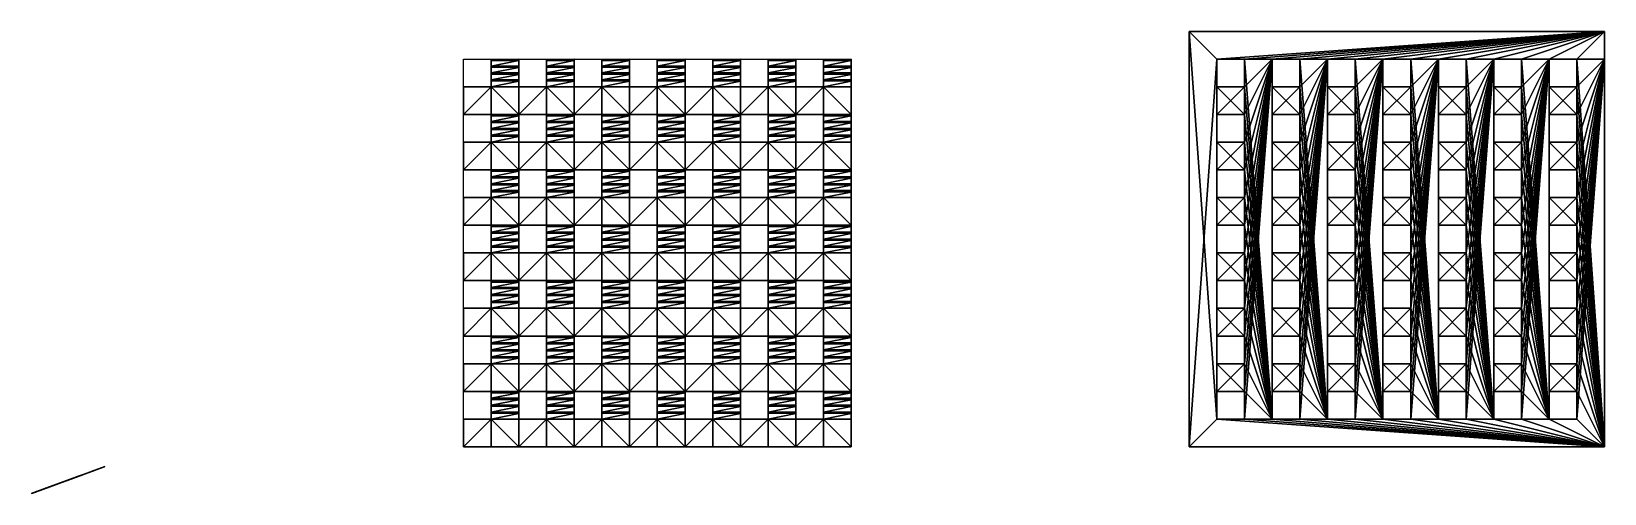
# Model space of a CAD drawing. Extents: x 0.3 to 11.6, y 0.3 to 3.6.
import ezdxf

# ---------------------------------------------------------------- set-up
doc = ezdxf.new("R2010")
doc.units = 0
doc.header["$MEASUREMENT"] = 0
doc.layers.get('0').update_dxf_attribs({"color": 13, "linetype": 'CONTINUOUS'})

# ---------------------------------------------------------------- blocks, each defined once
blk = doc.blocks.new('SOPHIE')
for p, q in [((-0.181, 0, 0.045), (-0.179, 0, 0.021)), ((-0.173, 0, 0.05), (-0.181, 0, 0.045)), ((-0.128, 0, 0.043), (-0.126, 0, 0.035)), ((-0.073, 0, 0.065), (-0.071, 0, 0.056)), ((0, 0, 0.081), (0, 0, 0.095)), ((0.059, 0, 0.016), (0.055, 0, 0.038)), ((0.129, 0, 0.044), (0.133, 0, 0.038)), ((0.17, 0, 0.063), (0.166, 0, 0.067)), ((0.189, 0, 0.092), (0.17, 0, 0.063)), ((0.178, 0, 0.087), (0.189, 0, 0.101)), ((0.189, 0, 0.101), (0.181, 0, 0.112)), ((0.189, 0, 0.101), (0.189, 0, 0.092)), ((-0.17, 0, 0.826), (-0.178, 0, 0.834)), ((-0.157, 0, 0.78), (-0.173, 0, 0.783)), ((-0.167, 0, 0.777), (-0.173, 0, 0.783)), ((-0.157, 0, 0.78), (-0.156, 0, 0.78)), ((-0.156, 0, 0.79), (-0.156, 0, 0.78)), ((-0.154, 0, 0.761), (-0.154, 0, 0.759)), ((-0.154, 0, 0.858), (-0.139, 0, 0.931)), ((-0.141, 0, 1.275), (-0.142, 0, 1.294)), ((-0.109, 0, 1.392), (-0.046, 0, 1.419)), ((0.029, 0, 0.523), (0.012, 0, 0.521)), ((0.029, 0, 0.523), (0.136, 0, 0.535)), ((0.068, 0, 1.529), (0.066, 0, 1.523)), ((0.269, 0, 1.177), (0.278, 0, 1.188))]:
    blk.add_line(p, q)
for points in [[(-0.126, 0, 0.035), (-0.153, 0, 0.035), (-0.17, 0, 0.038), (-0.181, 0, 0.045)], [(-0.179, 0, 0.021), (-0.165, 0, 0.019), (-0.134, 0, 0.007), (-0.109, 0, 0.002)], [(-0.179, 0, 0.021), (-0.166, 0, 0.013), (-0.129, 0, 0.003), (-0.109, 0, 0.002)], [(-0.128, 0, 0.043), (-0.156, 0, 0.043), (-0.168, 0, 0.045), (-0.173, 0, 0.05)], [(-0.16, 0, 0.068), (-0.171, 0, 0.062), (-0.173, 0, 0.056), (-0.173, 0, 0.05)], [(-0.16, 0, 0.068), (-0.135, 0, 0.056), (-0.128, 0, 0.043)], [(-0.109, 0, 0.093), (-0.111, 0, 0.093), (-0.16, 0, 0.068)], [(-0.126, 0, 0.035), (-0.098, 0, 0.037), (-0.088, 0, 0.042), (-0.071, 0, 0.056)], [(-0.109, 0, 0.093), (-0.089, 0, 0.11), (-0.072, 0, 0.138), (-0.067, 0, 0.166), (-0.091, 0, 0.355), (-0.091, 0, 0.406), (-0.085, 0, 0.442), (-0.09, 0, 0.457), (-0.094, 0, 0.494), (-0.103, 0, 0.531)], [(-0.073, 0, 0.065), (-0.077, 0, 0.075), (-0.102, 0, 0.093), (-0.109, 0, 0.093)], [(0, 0, 0.081), (0, 0, 0.055), (-0.004, 0, 0.028), (-0.016, 0, 0.02), (-0.059, 0, 0.016), (-0.087, 0, 0.011), (-0.109, 0, 0.002)], [(-0.073, 0, 0.065), (-0.06, 0, 0.071), (-0.021, 0, 0.08), (-0.005, 0, 0.085), (0, 0, 0.095)], [(-0.071, 0, 0.056), (-0.057, 0, 0.063), (-0.006, 0, 0.076), (0, 0, 0.081)], [(0, 0, 0.095), (0, 0, 0.104), (-0.004, 0, 0.116), (-0.01, 0, 0.134), (-0.011, 0, 0.169), (0.001, 0, 0.259), (0.012, 0, 0.318), (0.014, 0, 0.354), (0.009, 0, 0.408), (0.005, 0, 0.445), (0.012, 0, 0.479), (0.014, 0, 0.506), (0.012, 0, 0.521)], [(0.029, 0, 0.523), (0.043, 0, 0.468), (0.06, 0, 0.416), (0.072, 0, 0.343), (0.097, 0, 0.234), (0.104, 0, 0.208), (0.105, 0, 0.181), (0.1, 0, 0.15), (0.099, 0, 0.128), (0.095, 0, 0.109), (0.088, 0, 0.097)], [(0.055, 0, 0.038), (0.056, 0, 0.045), (0.058, 0, 0.045)], [(0.055, 0, 0.038), (0.109, 0, 0.036), (0.133, 0, 0.038)], [(0.064, 0, 0.06), (0.057, 0, 0.051), (0.058, 0, 0.045)], [(0.058, 0, 0.045), (0.109, 0, 0.043), (0.129, 0, 0.044)], [(0.059, 0, 0.016), (0.065, 0, 0.02), (0.084, 0, 0.019), (0.119, 0, 0.007), (0.141, 0, 0.002)], [(0.059, 0, 0.016), (0.062, 0, 0.007), (0.076, 0, 0.003), (0.127, 0, 0)], [(0.064, 0, 0.06), (0.063, 0, 0.059), (0.088, 0, 0.097)], [(0.129, 0, 0.044), (0.121, 0, 0.054), (0.107, 0, 0.058), (0.076, 0, 0.062), (0.064, 0, 0.06)], [(0.088, 0, 0.097), (0.112, 0, 0.094), (0.156, 0, 0.076), (0.166, 0, 0.067)], [(0.127, 0, 0), (0.141, 0, 0.002)], [(0.133, 0, 0.038), (0.135, 0, 0.036), (0.156, 0, 0.043), (0.172, 0, 0.061), (0.17, 0, 0.063)], [(0.181, 0, 0.112), (0.18, 0, 0.116), (0.172, 0, 0.126), (0.16, 0, 0.164), (0.159, 0, 0.184), (0.174, 0, 0.347), (0.168, 0, 0.396), (0.154, 0, 0.454), (0.138, 0, 0.491), (0.136, 0, 0.535)], [(0.189, 0, 0.092), (0.184, 0, 0.024), (0.168, 0, 0.018), (0.157, 0, 0.009), (0.141, 0, 0.002)], [(0.166, 0, 0.067), (0.168, 0, 0.072), (0.178, 0, 0.087)], [(0.178, 0, 0.087), (0.183, 0, 0.102), (0.181, 0, 0.112)], [(-0.175, 0, 0.764), (-0.193, 0, 0.771), (-0.196, 0, 0.773), (-0.205, 0, 0.803), (-0.211, 0, 0.814), (-0.211, 0, 0.819), (-0.207, 0, 0.831), (-0.202, 0, 0.861), (-0.202, 0, 0.872), (-0.207, 0, 0.89), (-0.202, 0, 0.905), (-0.201, 0, 0.925), (-0.203, 0, 1.025), (-0.203, 0, 1.065), (-0.193, 0, 1.111), (-0.187, 0, 1.154), (-0.172, 0, 1.323)], [(-0.202, 0, 0.807), (-0.193, 0, 0.778), (-0.175, 0, 0.764)], [(-0.172, 0, 1.323), (-0.181, 0, 1.34), (-0.156, 0, 1.363), (-0.13, 0, 1.383), (-0.109, 0, 1.392)], [(-0.17, 0, 0.826), (-0.176, 0, 0.824), (-0.179, 0, 0.815), (-0.18, 0, 0.803), (-0.179, 0, 0.79)], [(-0.179, 0, 0.79), (-0.178, 0, 0.788), (-0.173, 0, 0.783)], [(-0.179, 0, 0.79), (-0.173, 0, 0.785), (-0.16, 0, 0.784), (-0.158, 0, 0.783), (-0.157, 0, 0.78)], [(-0.154, 0, 0.759), (-0.158, 0, 0.758), (-0.175, 0, 0.764)], [(-0.141, 0, 1.275), (-0.15, 0, 1.283), (-0.172, 0, 1.323)], [(-0.103, 0, 0.531), (-0.172, 0, 0.546), (-0.151, 0, 0.642), (-0.154, 0, 0.759)], [(-0.156, 0, 0.79), (-0.162, 0, 0.796), (-0.17, 0, 0.826)], [(-0.154, 0, 0.858), (-0.157, 0, 0.867), (-0.166, 0, 0.882), (-0.169, 0, 0.895), (-0.168, 0, 0.905), (-0.166, 0, 0.911), (-0.127, 0, 1.068), (-0.124, 0, 1.085), (-0.118, 0, 1.115)], [(-0.146, 0, 0.769), (-0.148, 0, 0.771), (-0.167, 0, 0.777)], [(-0.154, 0, 0.761), (-0.153, 0, 0.762), (-0.154, 0, 0.768), (-0.157, 0, 0.771), (-0.167, 0, 0.777)], [(-0.146, 0, 0.769), (-0.145, 0, 0.771), (-0.145, 0, 0.776), (-0.149, 0, 0.779), (-0.156, 0, 0.78)], [(-0.156, 0, 0.79), (-0.149, 0, 0.791), (-0.145, 0, 0.797), (-0.144, 0, 0.808), (-0.15, 0, 0.825), (-0.152, 0, 0.853), (-0.154, 0, 0.858)], [(-0.146, 0, 0.769), (-0.146, 0, 0.768), (-0.147, 0, 0.763), (-0.149, 0, 0.762), (-0.154, 0, 0.761)], [(-0.118, 0, 1.115), (-0.116, 0, 1.047), (-0.142, 0, 0.931), (-0.139, 0, 0.931)], [(-0.141, 0, 1.275), (-0.133, 0, 1.217), (-0.119, 0, 1.173), (-0.118, 0, 1.115)], [(-0.139, 0, 0.931), (-0.101, 0, 0.922), (-0.013, 0, 0.916), (0.079, 0, 0.916), (0.164, 0, 0.926)], [(0.161, 0, 1.405), (0.121, 0, 1.508), (0.097, 0, 1.596), (0.081, 0, 1.638), (0.068, 0, 1.657), (0.054, 0, 1.672), (0.035, 0, 1.685), (0.017, 0, 1.692), (0.008, 0, 1.693), (0.001, 0, 1.69), (-0.013, 0, 1.691), (-0.032, 0, 1.685), (-0.047, 0, 1.676), (-0.066, 0, 1.658), (-0.083, 0, 1.633), (-0.09, 0, 1.613), (-0.095, 0, 1.569), (-0.095, 0, 1.531), (-0.098, 0, 1.46), (-0.109, 0, 1.392)], [(-0.103, 0, 0.531), (-0.091, 0, 0.528), (0, 0, 0.52), (0.012, 0, 0.521)], [(0.076, 0, 1.564), (0.074, 0, 1.578), (0.068, 0, 1.595), (0.069, 0, 1.583), (0.062, 0, 1.594), (0.051, 0, 1.621), (0.033, 0, 1.648), (0.04, 0, 1.623), (0.047, 0, 1.598), (0.037, 0, 1.616), (0.039, 0, 1.602), (0.032, 0, 1.621), (0.026, 0, 1.632), (0.011, 0, 1.604), (0.008, 0, 1.656), (-0.008, 0, 1.604), (-0.008, 0, 1.613), (-0.016, 0, 1.6), (-0.014, 0, 1.609), (-0.002, 0, 1.654), (-0.014, 0, 1.641), (-0.028, 0, 1.614), (-0.034, 0, 1.604), (-0.042, 0, 1.601), (-0.044, 0, 1.605), (-0.041, 0, 1.617), (-0.034, 0, 1.64), (-0.05, 0, 1.621), (-0.067, 0, 1.593), (-0.066, 0, 1.605), (-0.07, 0, 1.593), (-0.075, 0, 1.572), (-0.075, 0, 1.564), (-0.078, 0, 1.566), (-0.082, 0, 1.563), (-0.082, 0, 1.549), (-0.082, 0, 1.539), (-0.08, 0, 1.531), (-0.071, 0, 1.519), (-0.068, 0, 1.518), (-0.063, 0, 1.504), (-0.049, 0, 1.488), (-0.041, 0, 1.482)], [(0.084, 0, 1.427), (0.057, 0, 1.393), (0.036, 0, 1.367), (0.014, 0, 1.348), (-0.023, 0, 1.326), (-0.041, 0, 1.333), (-0.054, 0, 1.342), (-0.065, 0, 1.354), (-0.071, 0, 1.365), (-0.074, 0, 1.381), (-0.073, 0, 1.393), (-0.06, 0, 1.409), (-0.046, 0, 1.419)], [(-0.041, 0, 1.482), (-0.038, 0, 1.458), (-0.04, 0, 1.436), (-0.046, 0, 1.419)], [(-0.041, 0, 1.482), (-0.032, 0, 1.476), (-0.016, 0, 1.469), (0, 0, 1.468), (0.016, 0, 1.471), (0.033, 0, 1.482), (0.044, 0, 1.493), (0.057, 0, 1.505), (0.063, 0, 1.514)], [(0.135, 0, 0.999), (0.109, 0, 0.994), (0.086, 0, 0.989), (0.056, 0, 0.981), (0.051, 0, 0.982), (0.049, 0, 0.984), (0.048, 0, 0.987), (0.048, 0, 0.989), (0.05, 0, 0.992), (0.057, 0, 0.994), (0.088, 0, 1.009), (0.086, 0, 1.011), (0.025, 0, 1), (0.021, 0, 1.002), (0.019, 0, 1.004), (0.018, 0, 1.007), (0.019, 0, 1.01), (0.021, 0, 1.013), (0.026, 0, 1.015), (0.054, 0, 1.023), (0.06, 0, 1.025), (0.08, 0, 1.029), (0.075, 0, 1.031), (0.051, 0, 1.031), (0.017, 0, 1.022), (0.012, 0, 1.022), (0.01, 0, 1.024), (0.008, 0, 1.027), (0.008, 0, 1.03), (0.008, 0, 1.033), (0.011, 0, 1.035), (0.046, 0, 1.047), (0.052, 0, 1.048), (0.08, 0, 1.049), (0.058, 0, 1.054), (0.038, 0, 1.052), (0.028, 0, 1.049), (0.023, 0, 1.05), (0.02, 0, 1.051), (0.019, 0, 1.054), (0.019, 0, 1.056), (0.02, 0, 1.059), (0.027, 0, 1.063), (0.056, 0, 1.071), (0.108, 0, 1.062), (0.109, 0, 1.071)], [(0.063, 0, 1.514), (0.054, 0, 1.483), (0.052, 0, 1.467), (0.054, 0, 1.454), (0.06, 0, 1.441), (0.077, 0, 1.429), (0.084, 0, 1.427)], [(0.063, 0, 1.514), (0.066, 0, 1.523)], [(0.076, 0, 1.564), (0.08, 0, 1.567), (0.082, 0, 1.568), (0.087, 0, 1.565), (0.088, 0, 1.562), (0.086, 0, 1.53), (0.08, 0, 1.521), (0.076, 0, 1.519), (0.073, 0, 1.518), (0.069, 0, 1.52), (0.066, 0, 1.523)], [(0.161, 0, 1.405), (0.152, 0, 1.41), (0.084, 0, 1.427)], [(0.109, 0, 1.071), (0.133, 0, 1.205), (0.151, 0, 1.246), (0.163, 0, 1.275), (0.174, 0, 1.273)], [(0.109, 0, 1.071), (0.116, 0, 1.062), (0.129, 0, 1.059), (0.147, 0, 1.061), (0.214, 0, 1.111), (0.269, 0, 1.177)], [(0.164, 0, 0.926), (0.167, 0, 0.926), (0.135, 0, 0.999)], [(0.215, 0, 1.355), (0.216, 0, 1.354), (0.237, 0, 1.327), (0.253, 0, 1.303), (0.282, 0, 1.276), (0.32, 0, 1.231), (0.343, 0, 1.197), (0.351, 0, 1.183), (0.354, 0, 1.173), (0.354, 0, 1.165), (0.351, 0, 1.158), (0.333, 0, 1.144), (0.274, 0, 1.088), (0.194, 0, 1.036), (0.181, 0, 1.027), (0.168, 0, 1.016), (0.143, 0, 1.001), (0.135, 0, 0.999)], [(0.164, 0, 0.926), (0.176, 0, 0.843), (0.179, 0, 0.81), (0.181, 0, 0.695), (0.188, 0, 0.618), (0.203, 0, 0.543), (0.136, 0, 0.535)], [(0.174, 0, 1.273), (0.164, 0, 1.283), (0.16, 0, 1.306), (0.161, 0, 1.324), (0.164, 0, 1.338), (0.175, 0, 1.35), (0.188, 0, 1.356), (0.204, 0, 1.358), (0.215, 0, 1.355)], [(0.215, 0, 1.355), (0.217, 0, 1.355), (0.163, 0, 1.404), (0.161, 0, 1.405)], [(0.174, 0, 1.273), (0.176, 0, 1.27), (0.231, 0, 1.212), (0.269, 0, 1.177)]]:
    blk.add_polyline3d(points)
at = {"color": 250}
mesh = blk.add_polyface(dxfattribs=at)
corners = [(-0.004, 0, 0.028), (-0.098, 0, 0.037), (-0.126, 0, 0.035), (0, 0, 0.055), (-0.088, 0, 0.042), (-0.071, 0, 0.056), (-0.006, 0, 0.076), (0, 0, 0.081), (-0.057, 0, 0.063), (-0.087, 0, 0.011), (-0.134, 0, 0.007), (-0.109, 0, 0.002), (-0.165, 0, 0.019), (-0.059, 0, 0.016), (-0.016, 0, 0.02), (-0.179, 0, 0.021), (-0.153, 0, 0.035), (-0.17, 0, 0.038), (-0.181, 0, 0.045)]
mesh.append_faces([[corners[k] for k in face] for face in [(6, 3, 7), (5, 6, 8), (9, 10, 11), (15, 17, 18)]], dxfattribs={"vtx0": -1, "color": 250})
mesh.append_faces([[corners[k] for k in face] for face in [(1, 3, 4), (4, 3, 5), (10, 9, 12), (12, 14, 15), (16, 0, 2)]], dxfattribs={"vtx0": -1, "vtx1": -1, "color": 250})
mesh.append_faces([[corners[k] for k in face] for face in [(5, 3, 6), (15, 0, 16)]], dxfattribs={"vtx0": -1, "vtx1": -1, "vtx2": -1, "color": 250})
mesh.append_faces([[corners[k] for k in face] for face in [(0, 1, 2), (1, 0, 3), (12, 9, 13), (12, 13, 14), (15, 14, 0), (15, 16, 17)]], dxfattribs={"vtx0": -1, "vtx2": -1, "color": 250})
at = {"color": 251}
mesh = blk.add_polyface(dxfattribs=at)
corners = [(-0.128, 0, 0.043), (-0.153, 0, 0.035), (-0.126, 0, 0.035), (-0.17, 0, 0.038), (-0.156, 0, 0.043), (-0.181, 0, 0.045), (-0.168, 0, 0.045), (-0.173, 0, 0.05)]
mesh.append_faces([[corners[k] for k in face] for face in [(0, 1, 2), (5, 6, 7)]], dxfattribs={"vtx0": -1, "color": 251})
mesh.append_faces([[corners[k] for k in face] for face in [(1, 0, 3), (3, 4, 5)]], dxfattribs={"vtx0": -1, "vtx1": -1, "color": 251})
mesh.append_faces([[corners[k] for k in face] for face in [(3, 0, 4), (5, 4, 6)]], dxfattribs={"vtx0": -1, "vtx2": -1, "color": 251})
at = {"color": 18}
mesh = blk.add_polyface(dxfattribs=at)
corners = [(-0.134, 0, 0.007), (-0.129, 0, 0.003), (-0.109, 0, 0.002), (-0.166, 0, 0.013), (-0.165, 0, 0.019), (-0.179, 0, 0.021)]
mesh.append_faces([[corners[k] for k in face] for face in [(0, 1, 2), (3, 4, 5)]], dxfattribs={"vtx0": -1, "color": 18})
mesh.append_faces([[corners[k] for k in face] for face in [(1, 0, 3)]], dxfattribs={"vtx0": -1, "vtx1": -1, "color": 18})
mesh.append_faces([[corners[k] for k in face] for face in [(3, 0, 4)]], dxfattribs={"vtx0": -1, "vtx2": -1, "color": 18})
at = {"color": 33}
mesh = blk.add_polyface(dxfattribs=at)
corners = [(-0.135, 0, 0.056), (-0.156, 0, 0.043), (-0.128, 0, 0.043), (-0.168, 0, 0.045), (-0.173, 0, 0.05), (-0.173, 0, 0.056), (-0.171, 0, 0.062), (-0.16, 0, 0.068)]
mesh.append_faces([[corners[k] for k in face] for face in [(0, 1, 2), (6, 0, 7)]], dxfattribs={"vtx0": -1, "color": 33})
mesh.append_faces([[corners[k] for k in face] for face in [(1, 0, 3), (3, 0, 4), (4, 0, 5), (5, 0, 6)]], dxfattribs={"vtx0": -1, "vtx1": -1, "color": 33})
at = {"color": 250}
mesh = blk.add_polyface(dxfattribs=at)
corners = [(-0.098, 0, 0.037), (-0.128, 0, 0.043), (-0.126, 0, 0.035), (-0.088, 0, 0.042), (-0.071, 0, 0.056), (-0.135, 0, 0.056), (-0.073, 0, 0.065), (-0.16, 0, 0.068), (-0.077, 0, 0.075), (-0.111, 0, 0.093), (-0.102, 0, 0.093), (-0.109, 0, 0.093)]
mesh.append_faces([[corners[k] for k in face] for face in [(0, 1, 2), (9, 10, 11)]], dxfattribs={"vtx0": -1, "color": 250})
mesh.append_faces([[corners[k] for k in face] for face in [(1, 4, 5), (5, 6, 7), (7, 8, 9)]], dxfattribs={"vtx0": -1, "vtx1": -1, "color": 250})
mesh.append_faces([[corners[k] for k in face] for face in [(1, 0, 3), (1, 3, 4), (5, 4, 6), (7, 6, 8), (9, 8, 10)]], dxfattribs={"vtx0": -1, "vtx2": -1, "color": 250})
at = {"color": 33}
mesh = blk.add_polyface(dxfattribs=at)
corners = [(0.012, 0, 0.521), (0, 0, 0.52), (0.014, 0, 0.506), (-0.06, 0, 0.071), (-0.077, 0, 0.075), (-0.073, 0, 0.065), (-0.021, 0, 0.08), (-0.102, 0, 0.093), (-0.005, 0, 0.085), (0, 0, 0.095), (-0.109, 0, 0.093), (-0.089, 0, 0.11), (0, 0, 0.104), (-0.004, 0, 0.116), (-0.072, 0, 0.138), (-0.01, 0, 0.134), (-0.011, 0, 0.169), (-0.067, 0, 0.166), (-0.091, 0, 0.355), (0.001, 0, 0.259), (0.012, 0, 0.318), (0.014, 0, 0.354), (0.009, 0, 0.408), (-0.091, 0, 0.406), (-0.085, 0, 0.442), (0.005, 0, 0.445), (-0.09, 0, 0.457), (0.012, 0, 0.479), (-0.094, 0, 0.494), (-0.091, 0, 0.528), (-0.103, 0, 0.531)]
mesh.append_faces([[corners[k] for k in face] for face in [(3, 4, 5), (28, 29, 30)]], dxfattribs={"vtx0": -1, "color": 33})
mesh.append_faces([[corners[k] for k in face] for face in [(4, 6, 7), (7, 9, 10), (10, 9, 11), (11, 13, 14), (14, 16, 17), (17, 16, 18), (18, 22, 23), (23, 22, 24), (24, 25, 26), (26, 27, 28), (29, 2, 1)]], dxfattribs={"vtx0": -1, "vtx1": -1, "color": 33})
mesh.append_faces([[corners[k] for k in face] for face in [(28, 2, 29)]], dxfattribs={"vtx0": -1, "vtx1": -1, "vtx2": -1, "color": 33})
mesh.append_faces([[corners[k] for k in face] for face in [(4, 3, 6), (7, 6, 8), (7, 8, 9), (11, 9, 12), (11, 12, 13), (14, 13, 15), (14, 15, 16), (18, 16, 19), (18, 19, 20), (18, 20, 21), (18, 21, 22), (24, 22, 25), (26, 25, 27), (28, 27, 2)]], dxfattribs={"vtx0": -1, "vtx2": -1, "color": 33})
mesh.append_faces([[corners[k] for k in face] for face in [(0, 1, 2)]], dxfattribs={"vtx1": -1, "color": 33})
at = {"color": 251}
mesh = blk.add_polyface(dxfattribs=at)
corners = [(-0.057, 0, 0.063), (-0.073, 0, 0.065), (-0.071, 0, 0.056), (-0.006, 0, 0.076), (-0.06, 0, 0.071), (-0.021, 0, 0.08), (0, 0, 0.081), (-0.005, 0, 0.085), (0, 0, 0.095)]
mesh.append_faces([[corners[k] for k in face] for face in [(0, 1, 2), (7, 6, 8)]], dxfattribs={"vtx0": -1, "color": 251})
mesh.append_faces([[corners[k] for k in face] for face in [(1, 3, 4), (4, 3, 5), (5, 6, 7)]], dxfattribs={"vtx0": -1, "vtx1": -1, "color": 251})
mesh.append_faces([[corners[k] for k in face] for face in [(1, 0, 3), (5, 3, 6)]], dxfattribs={"vtx0": -1, "vtx2": -1, "color": 251})
at = {"color": 33}
mesh = blk.add_polyface(dxfattribs=at)
corners = [(0.168, 0, 0.072), (0.156, 0, 0.076), (0.166, 0, 0.067), (0.178, 0, 0.087), (0.112, 0, 0.094), (0.183, 0, 0.102), (0.088, 0, 0.097), (0.095, 0, 0.109), (0.181, 0, 0.112), (0.099, 0, 0.128), (0.18, 0, 0.116), (0.172, 0, 0.126), (0.16, 0, 0.164), (0.1, 0, 0.15), (0.105, 0, 0.181), (0.159, 0, 0.184), (0.104, 0, 0.208), (0.174, 0, 0.347), (0.097, 0, 0.234), (0.072, 0, 0.343), (0.06, 0, 0.416), (0.168, 0, 0.396), (0.154, 0, 0.454), (0.043, 0, 0.468), (0.138, 0, 0.491), (0.029, 0, 0.523), (0.136, 0, 0.535)]
mesh.append_faces([[corners[k] for k in face] for face in [(0, 1, 2), (25, 24, 26)]], dxfattribs={"vtx0": -1, "color": 33})
mesh.append_faces([[corners[k] for k in face] for face in [(1, 3, 4), (4, 5, 6), (6, 5, 7), (7, 8, 9), (9, 12, 13), (13, 12, 14), (14, 15, 16), (16, 17, 18), (18, 17, 19), (19, 17, 20), (20, 22, 23), (23, 24, 25)]], dxfattribs={"vtx0": -1, "vtx1": -1, "color": 33})
mesh.append_faces([[corners[k] for k in face] for face in [(1, 0, 3), (4, 3, 5), (7, 5, 8), (9, 8, 10), (9, 10, 11), (9, 11, 12), (14, 12, 15), (16, 15, 17), (20, 17, 21), (20, 21, 22), (23, 22, 24)]], dxfattribs={"vtx0": -1, "vtx2": -1, "color": 33})
at = {"color": 251}
mesh = blk.add_polyface(dxfattribs=at)
corners = [(0.133, 0, 0.038), (0.055, 0, 0.038), (0.109, 0, 0.036), (0.129, 0, 0.044), (0.109, 0, 0.043), (0.058, 0, 0.045), (0.056, 0, 0.045)]
mesh.append_faces([[corners[k] for k in face] for face in [(0, 1, 2), (1, 5, 6)]], dxfattribs={"vtx0": -1, "color": 251})
mesh.append_faces([[corners[k] for k in face] for face in [(5, 1, 4)]], dxfattribs={"vtx0": -1, "vtx1": -1, "color": 251})
mesh.append_faces([[corners[k] for k in face] for face in [(1, 0, 3), (1, 3, 4)]], dxfattribs={"vtx0": -1, "vtx2": -1, "color": 251})
at = {"color": 250}
mesh = blk.add_polyface(dxfattribs=at)
corners = [(0.157, 0, 0.009), (0.119, 0, 0.007), (0.141, 0, 0.002), (0.084, 0, 0.019), (0.168, 0, 0.018), (0.184, 0, 0.024), (0.065, 0, 0.02), (0.156, 0, 0.043), (0.135, 0, 0.036), (0.172, 0, 0.061), (0.189, 0, 0.092), (0.17, 0, 0.063), (0.133, 0, 0.038), (0.109, 0, 0.036), (0.055, 0, 0.038), (0.059, 0, 0.016)]
mesh.append_faces([[corners[k] for k in face] for face in [(0, 1, 2), (9, 10, 11), (6, 14, 15)]], dxfattribs={"vtx0": -1, "color": 250})
mesh.append_faces([[corners[k] for k in face] for face in [(1, 0, 3), (3, 5, 6), (7, 5, 9), (14, 5, 13)]], dxfattribs={"vtx0": -1, "vtx1": -1, "color": 250})
mesh.append_faces([[corners[k] for k in face] for face in [(14, 6, 5), (13, 5, 8)]], dxfattribs={"vtx0": -1, "vtx1": -1, "vtx2": -1, "color": 250})
mesh.append_faces([[corners[k] for k in face] for face in [(3, 0, 4), (3, 4, 5), (5, 7, 8), (9, 5, 10)]], dxfattribs={"vtx0": -1, "vtx2": -1, "color": 250})
mesh.append_faces([[corners[k] for k in face] for face in [(12, 13, 8)]], dxfattribs={"vtx1": -1, "color": 250})
at = {"color": 33}
mesh = blk.add_polyface(dxfattribs=at)
corners = [(0.129, 0, 0.044), (0.058, 0, 0.045), (0.109, 0, 0.043), (0.121, 0, 0.054), (0.057, 0, 0.051), (0.064, 0, 0.06), (0.107, 0, 0.058), (0.076, 0, 0.062)]
mesh.append_faces([[corners[k] for k in face] for face in [(0, 1, 2), (5, 6, 7)]], dxfattribs={"vtx0": -1, "color": 33})
mesh.append_faces([[corners[k] for k in face] for face in [(1, 3, 4), (4, 3, 5)]], dxfattribs={"vtx0": -1, "vtx1": -1, "color": 33})
mesh.append_faces([[corners[k] for k in face] for face in [(1, 0, 3), (5, 3, 6)]], dxfattribs={"vtx0": -1, "vtx2": -1, "color": 33})
at = {"color": 18}
mesh = blk.add_polyface(dxfattribs=at)
corners = [(0.141, 0, 0.002), (0.076, 0, 0.003), (0.127, 0), (0.119, 0, 0.007), (0.062, 0, 0.007), (0.084, 0, 0.019), (0.059, 0, 0.016), (0.065, 0, 0.02)]
mesh.append_faces([[corners[k] for k in face] for face in [(0, 1, 2), (6, 5, 7)]], dxfattribs={"vtx0": -1, "color": 18})
mesh.append_faces([[corners[k] for k in face] for face in [(1, 3, 4), (4, 5, 6)]], dxfattribs={"vtx0": -1, "vtx1": -1, "color": 18})
mesh.append_faces([[corners[k] for k in face] for face in [(1, 0, 3), (4, 3, 5)]], dxfattribs={"vtx0": -1, "vtx2": -1, "color": 18})
at = {"color": 250}
mesh = blk.add_polyface(dxfattribs=at)
corners = [(0.156, 0, 0.043), (0.133, 0, 0.038), (0.135, 0, 0.036), (0.129, 0, 0.044), (0.172, 0, 0.061), (0.121, 0, 0.054), (0.107, 0, 0.058), (0.076, 0, 0.062), (0.17, 0, 0.063), (0.064, 0, 0.06), (0.088, 0, 0.097), (0.063, 0, 0.059), (0.166, 0, 0.067), (0.156, 0, 0.076), (0.112, 0, 0.094)]
mesh.append_faces([[corners[k] for k in face] for face in [(0, 1, 2), (9, 10, 11), (10, 13, 14)]], dxfattribs={"vtx0": -1, "color": 250})
mesh.append_faces([[corners[k] for k in face] for face in [(1, 0, 3), (3, 4, 5), (5, 4, 6), (6, 4, 7)]], dxfattribs={"vtx0": -1, "vtx1": -1, "color": 250})
mesh.append_faces([[corners[k] for k in face] for face in [(10, 7, 8)]], dxfattribs={"vtx0": -1, "vtx1": -1, "vtx2": -1, "color": 250})
mesh.append_faces([[corners[k] for k in face] for face in [(3, 0, 4), (7, 4, 8), (10, 9, 7), (10, 8, 12), (10, 12, 13)]], dxfattribs={"vtx0": -1, "vtx2": -1, "color": 250})
at = {"color": 251}
mesh = blk.add_polyface(dxfattribs=at)
corners = [(0.189, 0, 0.092), (0.166, 0, 0.067), (0.17, 0, 0.063), (0.168, 0, 0.072), (0.178, 0, 0.087), (0.189, 0, 0.101)]
mesh.append_faces([[corners[k] for k in face] for face in [(0, 1, 2), (4, 0, 5)]], dxfattribs={"vtx0": -1, "color": 251})
mesh.append_faces([[corners[k] for k in face] for face in [(1, 0, 3), (3, 0, 4)]], dxfattribs={"vtx0": -1, "vtx1": -1, "color": 251})
mesh = blk.add_polyface(dxfattribs=at)
corners = [(0.189, 0, 0.101), (0.183, 0, 0.102), (0.178, 0, 0.087), (0.181, 0, 0.112)]
mesh.append_faces([[corners[k] for k in face] for face in [(0, 1, 2), (1, 0, 3)]], dxfattribs={"vtx0": -1, "color": 251})
at = {"color": 33}
mesh = blk.add_polyface(dxfattribs=at)
corners = [(-0.149, 0, 0.791), (-0.162, 0, 0.796), (-0.156, 0, 0.79), (-0.145, 0, 0.797), (-0.17, 0, 0.826), (-0.144, 0, 0.808), (-0.15, 0, 0.825), (-0.152, 0, 0.853), (-0.207, 0, 0.831), (-0.202, 0, 0.861), (-0.154, 0, 0.858), (-0.157, 0, 0.867), (-0.202, 0, 0.872), (-0.166, 0, 0.882), (-0.207, 0, 0.89), (-0.169, 0, 0.895), (-0.202, 0, 0.905), (-0.168, 0, 0.905), (-0.166, 0, 0.911), (-0.201, 0, 0.925), (-0.127, 0, 1.068), (-0.203, 0, 1.025), (-0.203, 0, 1.065), (-0.193, 0, 1.111), (-0.124, 0, 1.085), (-0.118, 0, 1.115), (-0.187, 0, 1.154), (-0.119, 0, 1.173), (-0.172, 0, 1.323), (-0.133, 0, 1.217), (-0.15, 0, 1.283), (-0.141, 0, 1.275), (-0.154, 0, 0.759), (-0.175, 0, 0.764), (-0.158, 0, 0.758), (-0.154, 0, 0.761), (-0.153, 0, 0.762), (-0.154, 0, 0.768), (-0.193, 0, 0.771), (-0.157, 0, 0.771), (-0.196, 0, 0.773), (-0.167, 0, 0.777), (-0.205, 0, 0.803), (-0.173, 0, 0.783), (-0.178, 0, 0.788), (-0.179, 0, 0.79), (-0.18, 0, 0.803), (-0.179, 0, 0.815), (-0.211, 0, 0.814), (-0.211, 0, 0.819), (-0.176, 0, 0.824)]
mesh.append_faces([[corners[k] for k in face] for face in [(0, 1, 2), (30, 29, 31), (32, 33, 34)]], dxfattribs={"vtx0": -1, "color": 33})
mesh.append_faces([[corners[k] for k in face] for face in [(1, 3, 4), (8, 7, 9), (9, 11, 12), (12, 13, 14), (14, 15, 16), (16, 18, 19), (19, 20, 21), (21, 20, 22), (22, 20, 23), (23, 25, 26), (26, 27, 28), (28, 29, 30), (33, 37, 38), (38, 39, 40), (40, 41, 42), (42, 47, 48), (48, 47, 49), (49, 50, 8)]], dxfattribs={"vtx0": -1, "vtx1": -1, "color": 33})
mesh.append_faces([[corners[k] for k in face] for face in [(4, 7, 8)]], dxfattribs={"vtx0": -1, "vtx1": -1, "vtx2": -1, "color": 33})
mesh.append_faces([[corners[k] for k in face] for face in [(1, 0, 3), (4, 3, 5), (4, 5, 6), (4, 6, 7), (9, 7, 10), (9, 10, 11), (12, 11, 13), (14, 13, 15), (16, 15, 17), (16, 17, 18), (19, 18, 20), (23, 20, 24), (23, 24, 25), (26, 25, 27), (28, 27, 29), (33, 32, 35), (33, 35, 36), (33, 36, 37), (38, 37, 39), (40, 39, 41), (42, 41, 43), (42, 43, 44), (42, 44, 45), (42, 45, 46), (42, 46, 47), (49, 47, 50), (8, 50, 4)]], dxfattribs={"vtx0": -1, "vtx2": -1, "color": 33})
mesh = blk.add_polyface()
corners = [(0.164, 0, 0.926), (-0.013, 0, 0.916), (0.079, 0, 0.916), (-0.101, 0, 0.922), (-0.139, 0, 0.931), (0.167, 0, 0.926), (0.135, 0, 0.999), (-0.142, 0, 0.931), (0.056, 0, 0.981), (0.086, 0, 0.989), (0.109, 0, 0.994), (0.088, 0, 1.009), (0.025, 0, 1), (0.057, 0, 0.994), (0.086, 0, 1.011), (0.054, 0, 1.023), (0.017, 0, 1.022), (0.026, 0, 1.015), (0.051, 0, 1.031), (0.06, 0, 1.025), (0.08, 0, 1.029), (0.075, 0, 1.031), (0.08, 0, 1.049), (0.028, 0, 1.049), (0.052, 0, 1.048), (0.038, 0, 1.052), (0.058, 0, 1.054), (0.109, 0, 1.071), (0.056, 0, 1.071), (0.108, 0, 1.062), (0.164, 0, 1.283), (0.163, 0, 1.275), (0.174, 0, 1.273), (0.163, 0, 1.404), (0.215, 0, 1.355), (0.217, 0, 1.355), (0.204, 0, 1.358), (0.036, 0, 1.367), (0.057, 0, 1.393), (0.084, 0, 1.427), (0.161, 0, 1.405), (0.152, 0, 1.41), (0.164, 0, 1.338), (-0.023, 0, 1.326), (0.161, 0, 1.324), (0.014, 0, 1.348), (0.175, 0, 1.35), (0.188, 0, 1.356), (0.051, 0, 0.982), (-0.116, 0, 1.047), (0.049, 0, 0.984), (0.048, 0, 0.987), (0.048, 0, 0.989), (0.021, 0, 1.002), (0.05, 0, 0.992), (0.019, 0, 1.004), (0.018, 0, 1.007), (0.019, 0, 1.01), (0.021, 0, 1.013), (0.012, 0, 1.022), (0.01, 0, 1.024), (0.008, 0, 1.027), (0.008, 0, 1.03), (0.008, 0, 1.033), (0.011, 0, 1.035), (0.046, 0, 1.047), (0.023, 0, 1.05), (-0.118, 0, 1.115), (0.02, 0, 1.051), (0.019, 0, 1.054), (0.019, 0, 1.056), (0.02, 0, 1.059), (0.027, 0, 1.063), (0.133, 0, 1.205), (-0.119, 0, 1.173), (-0.133, 0, 1.217), (0.151, 0, 1.246), (-0.141, 0, 1.275), (-0.15, 0, 1.283), (0.16, 0, 1.306), (-0.172, 0, 1.323), (-0.181, 0, 1.34), (-0.041, 0, 1.333), (-0.054, 0, 1.342), (-0.156, 0, 1.363), (-0.065, 0, 1.354), (-0.071, 0, 1.365), (-0.13, 0, 1.383), (-0.074, 0, 1.381), (-0.073, 0, 1.393), (-0.109, 0, 1.392), (-0.06, 0, 1.409), (-0.046, 0, 1.419)]
mesh.append_faces([[corners[k] for k in face] for face in [(0, 1, 2), (9, 6, 10), (12, 11, 14), (18, 20, 21), (25, 22, 26), (27, 28, 29), (30, 31, 32), (33, 34, 35), (39, 40, 41), (90, 91, 92)]], dxfattribs={"vtx0": -1})
mesh.append_faces([[corners[k] for k in face] for face in [(1, 0, 3), (3, 0, 4), (4, 6, 7), (8, 6, 9), (11, 12, 13), (15, 16, 17), (16, 15, 18), (22, 23, 24), (23, 22, 25), (34, 33, 36), (37, 33, 38), (38, 33, 39), (42, 43, 44), (43, 42, 45), (45, 46, 37), (7, 48, 49), (48, 7, 8), (53, 54, 12), (59, 17, 16), (49, 66, 67), (67, 73, 74), (74, 73, 75), (75, 76, 77), (77, 31, 78), (78, 79, 80), (80, 43, 81), (81, 83, 84), (84, 86, 87), (87, 89, 90)]], dxfattribs={"vtx0": -1, "vtx1": -1})
mesh.append_faces([[corners[k] for k in face] for face in [(7, 6, 8), (36, 33, 37), (49, 52, 53), (49, 17, 59), (49, 65, 23), (67, 28, 27), (78, 31, 30), (80, 44, 43)]], dxfattribs={"vtx0": -1, "vtx1": -1, "vtx2": -1})
mesh.append_faces([[corners[k] for k in face] for face in [(4, 0, 5), (4, 5, 6), (18, 15, 19), (18, 19, 20), (39, 33, 40), (45, 42, 46), (37, 46, 47), (37, 47, 36), (49, 48, 50), (49, 50, 51), (49, 51, 52), (53, 52, 54), (12, 54, 13), (49, 53, 55), (49, 55, 56), (49, 56, 57), (49, 57, 58), (49, 58, 17), (49, 59, 60), (49, 60, 61), (49, 61, 62), (49, 62, 63), (49, 63, 64), (49, 64, 65), (49, 23, 66), (23, 65, 24), (67, 66, 68), (67, 68, 69), (67, 69, 70), (67, 70, 71), (67, 71, 72), (67, 72, 28), (67, 27, 73), (75, 73, 76), (77, 76, 31), (78, 30, 79), (80, 79, 44), (81, 43, 82), (81, 82, 83), (84, 83, 85), (84, 85, 86), (87, 86, 88), (87, 88, 89), (90, 89, 91)]], dxfattribs={"vtx0": -1, "vtx2": -1})
mesh = blk.add_polyface(dxfattribs=at)
corners = [(-0.158, 0, 0.783), (-0.173, 0, 0.783), (-0.157, 0, 0.78), (-0.173, 0, 0.785), (-0.178, 0, 0.788), (-0.16, 0, 0.784), (-0.179, 0, 0.79)]
mesh.append_faces([[corners[k] for k in face] for face in [(0, 1, 2), (3, 0, 5), (4, 3, 6)]], dxfattribs={"vtx0": -1, "color": 33})
mesh.append_faces([[corners[k] for k in face] for face in [(1, 3, 4)]], dxfattribs={"vtx0": -1, "vtx1": -1, "color": 33})
mesh.append_faces([[corners[k] for k in face] for face in [(1, 0, 3)]], dxfattribs={"vtx0": -1, "vtx1": -1, "vtx2": -1, "color": 33})
mesh = blk.add_polyface(dxfattribs=at)
corners = [(-0.145, 0, 0.771), (-0.148, 0, 0.771), (-0.146, 0, 0.769), (-0.167, 0, 0.777), (-0.145, 0, 0.776), (-0.149, 0, 0.779), (-0.156, 0, 0.78), (-0.157, 0, 0.78), (-0.173, 0, 0.783)]
mesh.append_faces([[corners[k] for k in face] for face in [(0, 1, 2), (3, 7, 8)]], dxfattribs={"vtx0": -1, "color": 33})
mesh.append_faces([[corners[k] for k in face] for face in [(1, 0, 3)]], dxfattribs={"vtx0": -1, "vtx1": -1, "color": 33})
mesh.append_faces([[corners[k] for k in face] for face in [(3, 0, 4), (3, 4, 5), (3, 5, 6), (3, 6, 7)]], dxfattribs={"vtx0": -1, "vtx2": -1, "color": 33})
at = {"color": 18}
mesh = blk.add_polyface(dxfattribs=at)
corners = [(0.012, 0, 0.521), (-0.091, 0, 0.528), (0, 0, 0.52), (0.029, 0, 0.523), (0.136, 0, 0.535), (-0.103, 0, 0.531), (-0.172, 0, 0.546), (0.203, 0, 0.543), (0.188, 0, 0.618), (-0.151, 0, 0.642), (0.181, 0, 0.695), (-0.154, 0, 0.759), (0.179, 0, 0.81), (-0.149, 0, 0.762), (-0.154, 0, 0.761), (-0.147, 0, 0.763), (-0.146, 0, 0.768), (-0.146, 0, 0.769), (-0.145, 0, 0.771), (-0.145, 0, 0.776), (-0.149, 0, 0.779), (-0.156, 0, 0.78), (-0.156, 0, 0.79), (-0.149, 0, 0.791), (-0.145, 0, 0.797), (-0.144, 0, 0.808), (-0.15, 0, 0.825), (0.176, 0, 0.843), (-0.152, 0, 0.853), (0.164, 0, 0.926), (-0.154, 0, 0.858), (0.079, 0, 0.916), (-0.101, 0, 0.922), (-0.139, 0, 0.931), (-0.013, 0, 0.916)]
mesh.append_faces([[corners[k] for k in face] for face in [(0, 1, 2), (11, 13, 14), (30, 32, 33)]], dxfattribs={"vtx0": -1, "color": 18})
mesh.append_faces([[corners[k] for k in face] for face in [(1, 4, 5), (5, 4, 6), (6, 8, 9), (9, 10, 11), (13, 12, 15), (15, 12, 16), (16, 12, 17), (17, 12, 18), (18, 12, 19), (19, 12, 20), (20, 12, 21), (21, 12, 22), (22, 12, 23), (23, 12, 24), (24, 12, 25), (25, 12, 26), (26, 27, 28), (28, 29, 30), (32, 30, 34), (34, 30, 31)]], dxfattribs={"vtx0": -1, "vtx1": -1, "color": 18})
mesh.append_faces([[corners[k] for k in face] for face in [(11, 12, 13)]], dxfattribs={"vtx0": -1, "vtx1": -1, "vtx2": -1, "color": 18})
mesh.append_faces([[corners[k] for k in face] for face in [(1, 0, 3), (1, 3, 4), (6, 4, 7), (6, 7, 8), (9, 8, 10), (11, 10, 12), (26, 12, 27), (28, 27, 29), (30, 29, 31)]], dxfattribs={"vtx0": -1, "vtx2": -1, "color": 18})
at = {"color": 33}
mesh = blk.add_polyface(dxfattribs=at)
corners = [(-0.149, 0, 0.762), (-0.153, 0, 0.762), (-0.154, 0, 0.761), (-0.147, 0, 0.763), (-0.154, 0, 0.768), (-0.146, 0, 0.768), (-0.157, 0, 0.771), (-0.146, 0, 0.769), (-0.148, 0, 0.771), (-0.167, 0, 0.777)]
mesh.append_faces([[corners[k] for k in face] for face in [(0, 1, 2), (6, 8, 9)]], dxfattribs={"vtx0": -1, "color": 33})
mesh.append_faces([[corners[k] for k in face] for face in [(1, 3, 4), (4, 5, 6)]], dxfattribs={"vtx0": -1, "vtx1": -1, "color": 33})
mesh.append_faces([[corners[k] for k in face] for face in [(1, 0, 3), (4, 3, 5), (6, 5, 7), (6, 7, 8)]], dxfattribs={"vtx0": -1, "vtx2": -1, "color": 33})
at = {"color": 18}
mesh = blk.add_polyface(dxfattribs=at)
corners = [(0.121, 0, 1.508), (0.152, 0, 1.41), (0.161, 0, 1.405), (0.084, 0, 1.427), (0.077, 0, 1.429), (0.06, 0, 1.441), (0.054, 0, 1.454), (0.052, 0, 1.467), (0.054, 0, 1.483), (0.063, 0, 1.514), (0.076, 0, 1.519), (0.08, 0, 1.521), (0.086, 0, 1.53), (0.097, 0, 1.596), (0.073, 0, 1.518), (0.088, 0, 1.562), (0.087, 0, 1.565), (0.082, 0, 1.568), (0.074, 0, 1.578), (0.068, 0, 1.595), (0.04, 0, 1.623), (0.037, 0, 1.616), (0.047, 0, 1.598), (0.032, 0, 1.621), (0.026, 0, 1.632), (0.033, 0, 1.648), (-0.034, 0, 1.604), (-0.044, 0, 1.605), (-0.042, 0, 1.601), (-0.028, 0, 1.614), (-0.041, 0, 1.617), (-0.014, 0, 1.641), (-0.034, 0, 1.64), (0.008, 0, 1.656), (-0.008, 0, 1.613), (-0.008, 0, 1.604), (-0.002, 0, 1.654), (0.062, 0, 1.594), (0.069, 0, 1.583), (0.051, 0, 1.621), (0.081, 0, 1.638), (0.068, 0, 1.657), (0.017, 0, 1.692), (0.001, 0, 1.69), (0.035, 0, 1.685), (0.008, 0, 1.693), (-0.05, 0, 1.621), (-0.066, 0, 1.605), (-0.067, 0, 1.593), (-0.09, 0, 1.613), (-0.083, 0, 1.633), (-0.066, 0, 1.658), (0.054, 0, 1.672), (-0.047, 0, 1.676), (-0.032, 0, 1.685), (-0.013, 0, 1.691), (0.011, 0, 1.604), (0.039, 0, 1.602), (-0.014, 0, 1.609), (-0.016, 0, 1.6), (-0.075, 0, 1.572), (-0.078, 0, 1.566), (-0.075, 0, 1.564), (-0.095, 0, 1.569), (-0.07, 0, 1.593), (0.08, 0, 1.567), (0.076, 0, 1.564), (-0.046, 0, 1.419), (-0.098, 0, 1.46), (-0.109, 0, 1.392), (-0.04, 0, 1.436), (-0.038, 0, 1.458), (-0.041, 0, 1.482), (-0.049, 0, 1.488), (-0.095, 0, 1.531), (-0.063, 0, 1.504), (-0.071, 0, 1.519), (-0.068, 0, 1.518), (-0.08, 0, 1.531), (-0.082, 0, 1.539), (-0.082, 0, 1.549), (-0.082, 0, 1.563), (0.069, 0, 1.52), (0.066, 0, 1.523)]
mesh.append_faces([[corners[k] for k in face] for face in [(0, 1, 2), (20, 21, 22), (26, 27, 28), (33, 34, 35), (19, 37, 38), (43, 42, 45), (46, 47, 48), (24, 33, 56), (34, 58, 59), (60, 61, 62), (65, 18, 66), (67, 68, 69), (76, 75, 77), (9, 82, 83)]], dxfattribs={"vtx0": -1, "color": 18})
mesh.append_faces([[corners[k] for k in face] for face in [(1, 0, 3), (3, 0, 4), (4, 0, 5), (5, 0, 6), (6, 0, 7), (7, 0, 8), (8, 0, 9), (10, 0, 11), (11, 0, 12), (12, 13, 15), (15, 13, 16), (16, 13, 17), (18, 13, 19), (23, 20, 24), (27, 29, 30), (30, 31, 32), (37, 19, 39), (39, 40, 25), (42, 43, 44), (49, 46, 50), (50, 32, 51), (51, 52, 53), (53, 44, 54), (54, 44, 55), (55, 44, 43), (58, 34, 36), (63, 60, 49), (68, 73, 74), (74, 79, 63), (82, 9, 14)]], dxfattribs={"vtx0": -1, "vtx1": -1, "color": 18})
mesh.append_faces([[corners[k] for k in face] for face in [(9, 0, 10), (17, 13, 18), (21, 20, 23), (34, 33, 36), (39, 19, 13), (25, 41, 33), (47, 46, 49), (51, 32, 31), (51, 36, 33), (51, 33, 41), (33, 24, 25), (61, 60, 63), (74, 75, 76)]], dxfattribs={"vtx0": -1, "vtx1": -1, "vtx2": -1, "color": 18})
mesh.append_faces([[corners[k] for k in face] for face in [(12, 0, 13), (9, 10, 14), (24, 20, 25), (27, 26, 29), (30, 29, 31), (39, 13, 40), (25, 40, 41), (50, 46, 32), (51, 31, 36), (51, 41, 52), (53, 52, 44), (49, 60, 64), (49, 64, 47), (18, 65, 17), (68, 67, 70), (68, 70, 71), (68, 71, 72), (68, 72, 73), (74, 73, 75), (74, 76, 78), (74, 78, 79), (63, 79, 80), (63, 80, 81), (63, 81, 61)]], dxfattribs={"vtx0": -1, "vtx2": -1, "color": 18})
mesh.append_faces([[corners[k] for k in face] for face in [(23, 57, 21)]], dxfattribs={"vtx2": -1, "color": 18})
at = {"color": 33}
mesh = blk.add_polyface(dxfattribs=at)
corners = [(0.076, 0, 1.519), (0.069, 0, 1.52), (0.073, 0, 1.518), (0.08, 0, 1.521), (0.066, 0, 1.523), (0.086, 0, 1.53), (0.016, 0, 1.471), (-0.016, 0, 1.469), (0, 0, 1.468), (-0.032, 0, 1.476), (0.033, 0, 1.482), (-0.041, 0, 1.482), (-0.049, 0, 1.488), (0.044, 0, 1.493), (-0.063, 0, 1.504), (0.057, 0, 1.505), (-0.068, 0, 1.518), (0.063, 0, 1.514), (-0.071, 0, 1.519), (-0.08, 0, 1.531), (0.088, 0, 1.562), (-0.082, 0, 1.539), (-0.082, 0, 1.549), (-0.082, 0, 1.563), (0.076, 0, 1.564), (0.087, 0, 1.565), (-0.075, 0, 1.564), (0.08, 0, 1.567), (0.082, 0, 1.568), (0.051, 0, 1.621), (0.047, 0, 1.598), (0.062, 0, 1.594), (0.04, 0, 1.623), (0.033, 0, 1.648), (-0.014, 0, 1.609), (-0.042, 0, 1.601), (-0.016, 0, 1.6), (-0.034, 0, 1.604), (-0.028, 0, 1.614), (-0.002, 0, 1.654), (-0.014, 0, 1.641), (-0.075, 0, 1.572), (0.074, 0, 1.578), (-0.07, 0, 1.593), (0.069, 0, 1.583), (-0.067, 0, 1.593), (-0.044, 0, 1.605), (-0.05, 0, 1.621), (-0.041, 0, 1.617), (-0.034, 0, 1.64), (0.039, 0, 1.602), (0.037, 0, 1.616), (0.032, 0, 1.621), (0.011, 0, 1.604), (0.026, 0, 1.632), (0.008, 0, 1.656), (-0.008, 0, 1.604), (-0.008, 0, 1.613), (-0.066, 0, 1.605), (0.068, 0, 1.595), (-0.078, 0, 1.566)]
mesh.append_faces([[corners[k] for k in face] for face in [(0, 1, 2), (6, 7, 8), (27, 25, 28), (32, 29, 33), (38, 39, 40), (47, 48, 49), (50, 30, 51), (53, 52, 54), (36, 56, 57)]], dxfattribs={"vtx0": -1, "color": 33})
mesh.append_faces([[corners[k] for k in face] for face in [(1, 3, 4), (7, 6, 9), (9, 10, 11), (11, 10, 12), (12, 13, 14), (14, 15, 16), (16, 4, 18), (18, 4, 19), (19, 20, 21), (21, 20, 22), (22, 20, 23), (24, 25, 27), (29, 30, 31), (30, 29, 32), (34, 35, 36), (35, 34, 37), (37, 34, 38), (41, 42, 43), (45, 46, 47), (52, 53, 50)]], dxfattribs={"vtx0": -1, "vtx1": -1, "color": 33})
mesh.append_faces([[corners[k] for k in face] for face in [(19, 4, 5), (23, 20, 24), (23, 24, 26), (43, 42, 44), (43, 31, 45), (45, 31, 35), (35, 31, 30), (35, 30, 36), (30, 50, 36), (56, 36, 50), (56, 50, 53)]], dxfattribs={"vtx0": -1, "vtx1": -1, "vtx2": -1, "color": 33})
mesh.append_faces([[corners[k] for k in face] for face in [(1, 0, 3), (4, 3, 5), (9, 6, 10), (12, 10, 13), (14, 13, 15), (16, 15, 17), (16, 17, 4), (19, 5, 20), (24, 20, 25), (38, 34, 39), (24, 41, 26), (41, 24, 42), (43, 44, 31), (45, 35, 46), (47, 46, 48)]], dxfattribs={"vtx0": -1, "vtx2": -1, "color": 33})
mesh.append_faces([[corners[k] for k in face] for face in [(55, 56, 53), (58, 43, 45), (59, 44, 42), (60, 23, 26)]], dxfattribs={"vtx1": -1, "color": 33})
mesh = blk.add_polyface(dxfattribs=at)
corners = [(0.052, 0, 1.467), (0.016, 0, 1.471), (0, 0, 1.468), (0.054, 0, 1.483), (0.033, 0, 1.482), (0.044, 0, 1.493), (0.057, 0, 1.505), (0.063, 0, 1.514), (0.014, 0, 1.348), (-0.041, 0, 1.333), (-0.023, 0, 1.326), (-0.054, 0, 1.342), (-0.065, 0, 1.354), (0.036, 0, 1.367), (-0.071, 0, 1.365), (-0.074, 0, 1.381), (0.057, 0, 1.393), (-0.073, 0, 1.393), (-0.06, 0, 1.409), (0.084, 0, 1.427), (-0.046, 0, 1.419), (-0.04, 0, 1.436), (0.077, 0, 1.429), (0.06, 0, 1.441), (-0.038, 0, 1.458), (0.054, 0, 1.454), (-0.016, 0, 1.469), (-0.032, 0, 1.476), (-0.041, 0, 1.482)]
mesh.append_faces([[corners[k] for k in face] for face in [(6, 3, 7), (8, 9, 10), (24, 27, 28)]], dxfattribs={"vtx0": -1, "color": 33})
mesh.append_faces([[corners[k] for k in face] for face in [(1, 3, 4), (4, 3, 5), (5, 3, 6), (9, 8, 11), (11, 8, 12), (12, 13, 14), (14, 13, 15), (15, 16, 17), (17, 16, 18), (18, 19, 20), (20, 19, 21), (21, 23, 24)]], dxfattribs={"vtx0": -1, "vtx1": -1, "color": 33})
mesh.append_faces([[corners[k] for k in face] for face in [(24, 0, 2)]], dxfattribs={"vtx0": -1, "vtx1": -1, "vtx2": -1, "color": 33})
mesh.append_faces([[corners[k] for k in face] for face in [(0, 1, 2), (1, 0, 3), (12, 8, 13), (15, 13, 16), (18, 16, 19), (21, 19, 22), (21, 22, 23), (24, 23, 25), (24, 25, 0), (24, 2, 26), (24, 26, 27)]], dxfattribs={"vtx0": -1, "vtx2": -1, "color": 33})
mesh = blk.add_polyface(dxfattribs=at)
corners = [(0.038, 0, 1.052), (0.023, 0, 1.05), (0.028, 0, 1.049), (0.02, 0, 1.051), (0.019, 0, 1.054), (0.058, 0, 1.054), (0.019, 0, 1.056), (0.051, 0, 1.031), (0.012, 0, 1.022), (0.017, 0, 1.022), (0.01, 0, 1.024), (0.008, 0, 1.027), (0.008, 0, 1.03), (0.008, 0, 1.033), (0.086, 0, 1.011), (0.021, 0, 1.002), (0.025, 0, 1), (0.019, 0, 1.004), (0.018, 0, 1.007), (0.019, 0, 1.01), (0.021, 0, 1.013), (0.086, 0, 0.989), (0.051, 0, 0.982), (0.056, 0, 0.981), (0.049, 0, 0.984), (0.048, 0, 0.987), (0.048, 0, 0.989), (0.109, 0, 0.994), (0.05, 0, 0.992), (0.057, 0, 0.994), (0.135, 0, 0.999), (0.088, 0, 1.009), (0.143, 0, 1.001), (0.168, 0, 1.016), (0.026, 0, 1.015), (0.054, 0, 1.023), (0.181, 0, 1.027), (0.06, 0, 1.025), (0.08, 0, 1.029), (0.194, 0, 1.036), (0.075, 0, 1.031), (0.011, 0, 1.035), (0.046, 0, 1.047), (0.08, 0, 1.049), (0.147, 0, 1.061), (0.274, 0, 1.088), (0.052, 0, 1.048), (0.129, 0, 1.059), (0.02, 0, 1.059), (0.214, 0, 1.111), (0.333, 0, 1.144), (0.269, 0, 1.177), (0.351, 0, 1.158), (0.354, 0, 1.165), (0.354, 0, 1.173), (0.351, 0, 1.183), (0.231, 0, 1.212), (0.343, 0, 1.197), (0.32, 0, 1.231), (0.176, 0, 1.27), (0.282, 0, 1.276), (0.174, 0, 1.273), (0.164, 0, 1.283), (0.253, 0, 1.303), (0.16, 0, 1.306), (0.237, 0, 1.327), (0.161, 0, 1.324), (0.164, 0, 1.338), (0.216, 0, 1.354), (0.175, 0, 1.35), (0.188, 0, 1.356), (0.215, 0, 1.355), (0.204, 0, 1.358), (0.109, 0, 1.071), (0.108, 0, 1.062), (0.116, 0, 1.062), (0.027, 0, 1.063), (0.056, 0, 1.071)]
mesh.append_faces([[corners[k] for k in face] for face in [(0, 1, 2), (7, 8, 9), (14, 15, 16), (21, 22, 23), (42, 43, 46), (70, 71, 72), (76, 74, 77)]], dxfattribs={"vtx0": -1, "color": 33})
mesh.append_faces([[corners[k] for k in face] for face in [(1, 0, 3), (3, 0, 4), (4, 5, 6), (8, 7, 10), (10, 7, 11), (11, 7, 12), (12, 7, 13), (15, 14, 17), (17, 14, 18), (18, 14, 19), (19, 14, 20), (22, 21, 24), (24, 21, 25), (25, 21, 26), (26, 27, 28), (28, 27, 29), (29, 30, 31), (31, 33, 14), (20, 33, 34), (34, 33, 35), (35, 36, 37), (37, 36, 38), (38, 39, 40), (40, 39, 7), (13, 39, 41), (41, 39, 42), (43, 47, 5), (6, 47, 48), (44, 45, 49), (49, 50, 51), (51, 55, 56), (56, 58, 59), (59, 60, 61), (61, 60, 62), (62, 63, 64), (64, 65, 66), (66, 65, 67), (67, 68, 69), (69, 68, 70)]], dxfattribs={"vtx0": -1, "vtx1": -1, "color": 33})
mesh.append_faces([[corners[k] for k in face] for face in [(14, 33, 20), (7, 39, 13), (42, 39, 43), (43, 39, 44), (5, 47, 6), (76, 75, 74)]], dxfattribs={"vtx0": -1, "vtx1": -1, "vtx2": -1, "color": 33})
mesh.append_faces([[corners[k] for k in face] for face in [(4, 0, 5), (26, 21, 27), (29, 27, 30), (31, 30, 32), (31, 32, 33), (35, 33, 36), (38, 36, 39), (44, 39, 45), (43, 44, 47), (49, 45, 50), (51, 50, 52), (51, 52, 53), (51, 53, 54), (51, 54, 55), (56, 55, 57), (56, 57, 58), (59, 58, 60), (62, 60, 63), (64, 63, 65), (67, 65, 68), (70, 68, 71), (47, 76, 48), (76, 47, 75)]], dxfattribs={"vtx0": -1, "vtx2": -1, "color": 33})
mesh.append_faces([[corners[k] for k in face] for face in [(73, 74, 75)]], dxfattribs={"vtx1": -1, "color": 33})
blk = doc.blocks.new('MODULE')
for p, q in [((0, 0.2), (0, 0.4)), ((0, 0.4), (0.2, 0.4)), ((0.2, 0.4), (0.4, 0.4)), ((0.2, 0.39), (0.2, 0.4)), ((0.2, 0.35, 0.04), (0.2, 0.39)), ((0.2, 0.39), (0.4, 0.39)), ((0.2, 0.35), (0.2, 0.39)), ((0.4, 0.35), (0.2, 0.35)), ((0.2, 0.35), (0.2, 0.35, 0.04)), ((0.2, 0.35, 0.04), (0.4, 0.35, 0.04)), ((0.2, 0.34), (0.2, 0.35)), ((0.4, 0.4), (0.4, 0.39)), ((0.4, 0.35, 0.04), (0.4, 0.39)), ((0.4, 0.39), (0.4, 0.35)), ((0.4, 0.35), (0.4, 0.35, 0.04)), ((0.4, 0.35), (0.4, 0.34)), ((0.4, 0.34), (0.2, 0.34)), ((0.2, 0.3, 0.04), (0.2, 0.34)), ((0.2, 0.3), (0.2, 0.34)), ((0.4, 0.3), (0.2, 0.3)), ((0.2, 0.3, 0.04), (0.4, 0.3, 0.04)), ((0.2, 0.3), (0.2, 0.3, 0.04)), ((0.2, 0.29), (0.2, 0.3)), ((0.4, 0.29), (0.2, 0.29)), ((0.2, 0.25, 0.04), (0.2, 0.29)), ((0.2, 0.25), (0.2, 0.29)), ((0.4, 0.25), (0.2, 0.25)), ((0.2, 0.25, 0.04), (0.4, 0.25, 0.04)), ((0.2, 0.25), (0.2, 0.25, 0.04)), ((0.2, 0.24), (0.2, 0.25)), ((0.2, 0.2), (0.2, 0.24)), ((0.4, 0.24), (0.2, 0.24)), ((0.2, 0.2, 0.04), (0.2, 0.24)), ((0.4, 0.3, 0.04), (0.4, 0.34)), ((0.4, 0.34), (0.4, 0.3)), ((0.4, 0.3), (0.4, 0.3, 0.04)), ((0.4, 0.3), (0.4, 0.29)), ((0.4, 0.25, 0.04), (0.4, 0.29)), ((0.4, 0.29), (0.4, 0.25)), ((0.4, 0.25), (0.4, 0.25, 0.04)), ((0.4, 0.25), (0.4, 0.24)), ((0.4, 0.2, 0.04), (0.4, 0.24)), ((0.4, 0.24), (0.4, 0.2)), ((0, 0), (0, 0.2)), ((0.2, 0.2), (0, 0.2)), ((0, 0, 0.05), (0, 0.2, 0.05)), ((0.2, 0.2, 0.05), (0, 0.2, 0.05)), ((0, 0.2), (0, 0.2, 0.05)), ((0.2, 0), (0.2, 0.2)), ((0.4, 0.2), (0.2, 0.2)), ((0.2, 0, 0.05), (0.2, 0.2, 0.05)), ((0.4, 0.2, 0.05), (0.2, 0.2, 0.05)), ((0.2, 0.2), (0.2, 0.2, 0.04)), ((0.2, 0.2, 0.04), (0.4, 0.2, 0.04)), ((0.2, 0.2, 0.04), (0.2, 0.2, 0.05)), ((0.4, 0.2), (0.4, 0)), ((0.4, 0.2, 0.05), (0.4, 0, 0.05)), ((0.4, 0.2), (0.4, 0.2, 0.04)), ((0.4, 0.2, 0.04), (0.4, 0.2, 0.05)), ((0.2, 0), (0, 0)), ((0.2, 0, 0.05), (0, 0, 0.05)), ((0, 0), (0, 0, 0.05)), ((0.4, 0), (0.2, 0)), ((0.4, 0, 0.05), (0.2, 0, 0.05)), ((0.2, 0), (0.2, 0, 0.05)), ((0.4, 0), (0.4, 0, 0.05))]:
    blk.add_line(p, q)
at = {"color": 171}
mesh = blk.add_polyface(dxfattribs=at)
corners = [(0.4, 0.4), (0.2, 0.39), (0.2, 0.4), (0.4, 0.39)]
mesh.append_faces([[corners[k] for k in face] for face in [(0, 1, 2), (1, 0, 3)]], dxfattribs={"vtx0": -1, "color": 171})
at = {"color": 19}
mesh = blk.add_polyface(dxfattribs=at)
corners = [(0.2, 0.35, 0.04), (0.4, 0.39), (0.2, 0.39), (0.4, 0.35, 0.04)]
mesh.append_faces([[corners[k] for k in face] for face in [(0, 1, 2), (1, 0, 3)]], dxfattribs={"vtx0": -1, "color": 19})
mesh = blk.add_polyface()
corners = [(0.2, 0.39), (0.2, 0.35), (0.2, 0.35, 0.04)]
mesh.append_faces([[corners[k] for k in face] for face in [(0, 1, 2)]])
at = {"color": 171}
mesh = blk.add_polyface(dxfattribs=at)
corners = [(0.4, 0.35), (0.2, 0.34), (0.2, 0.35), (0.4, 0.34)]
mesh.append_faces([[corners[k] for k in face] for face in [(0, 1, 2), (1, 0, 3)]], dxfattribs={"vtx0": -1, "color": 171})
mesh = blk.add_polyface()
corners = [(0.4, 0.39), (0.4, 0.35), (0.4, 0.35, 0.04)]
mesh.append_faces([[corners[k] for k in face] for face in [(0, 1, 2)]])
at = {"color": 19}
mesh = blk.add_polyface(dxfattribs=at)
corners = [(0.2, 0.3, 0.04), (0.4, 0.34), (0.2, 0.34), (0.4, 0.3, 0.04)]
mesh.append_faces([[corners[k] for k in face] for face in [(0, 1, 2), (1, 0, 3)]], dxfattribs={"vtx0": -1, "color": 19})
mesh = blk.add_polyface()
corners = [(0.2, 0.34), (0.2, 0.3), (0.2, 0.3, 0.04)]
mesh.append_faces([[corners[k] for k in face] for face in [(0, 1, 2)]])
at = {"color": 171}
mesh = blk.add_polyface(dxfattribs=at)
corners = [(0.4, 0.3), (0.2, 0.29), (0.2, 0.3), (0.4, 0.29)]
mesh.append_faces([[corners[k] for k in face] for face in [(0, 1, 2), (1, 0, 3)]], dxfattribs={"vtx0": -1, "color": 171})
at = {"color": 19}
mesh = blk.add_polyface(dxfattribs=at)
corners = [(0.2, 0.25, 0.04), (0.4, 0.29), (0.2, 0.29), (0.4, 0.25, 0.04)]
mesh.append_faces([[corners[k] for k in face] for face in [(0, 1, 2), (1, 0, 3)]], dxfattribs={"vtx0": -1, "color": 19})
mesh = blk.add_polyface()
corners = [(0.2, 0.29), (0.2, 0.25), (0.2, 0.25, 0.04)]
mesh.append_faces([[corners[k] for k in face] for face in [(0, 1, 2)]])
at = {"color": 171}
mesh = blk.add_polyface(dxfattribs=at)
corners = [(0.4, 0.25), (0.2, 0.24), (0.2, 0.25), (0.4, 0.24)]
mesh.append_faces([[corners[k] for k in face] for face in [(0, 1, 2), (1, 0, 3)]], dxfattribs={"vtx0": -1, "color": 171})
at = {"color": 19}
mesh = blk.add_polyface(dxfattribs=at)
corners = [(0.2, 0.2, 0.04), (0.4, 0.24), (0.2, 0.24), (0.4, 0.2, 0.04)]
mesh.append_faces([[corners[k] for k in face] for face in [(0, 1, 2), (1, 0, 3)]], dxfattribs={"vtx0": -1, "color": 19})
mesh = blk.add_polyface()
corners = [(0.2, 0.24), (0.2, 0.2), (0.2, 0.2, 0.04)]
mesh.append_faces([[corners[k] for k in face] for face in [(0, 1, 2)]])
mesh = blk.add_polyface()
corners = [(0.4, 0.34), (0.4, 0.3), (0.4, 0.3, 0.04)]
mesh.append_faces([[corners[k] for k in face] for face in [(0, 1, 2)]])
mesh = blk.add_polyface()
corners = [(0.4, 0.29), (0.4, 0.25), (0.4, 0.25, 0.04)]
mesh.append_faces([[corners[k] for k in face] for face in [(0, 1, 2)]])
mesh = blk.add_polyface()
corners = [(0.4, 0.24), (0.4, 0.2), (0.4, 0.2, 0.04)]
mesh.append_faces([[corners[k] for k in face] for face in [(0, 1, 2)]])
at = {"color": 140}
mesh = blk.add_polyface(dxfattribs=at)
corners = [(0.2, 0.2, 0.05), (0, 0, 0.05), (0, 0.2, 0.05), (0.2, 0, 0.05)]
mesh.append_faces([[corners[k] for k in face] for face in [(0, 1, 2), (1, 0, 3)]], dxfattribs={"vtx0": -1, "color": 140})
mesh = blk.add_polyface(dxfattribs=at)
corners = [(0, 0.2), (0, 0, 0.05), (0, 0), (0, 0.2, 0.05)]
mesh.append_faces([[corners[k] for k in face] for face in [(0, 1, 2), (1, 0, 3)]], dxfattribs={"vtx0": -1, "color": 140})
mesh = blk.add_polyface(dxfattribs=at)
corners = [(0.2, 0.2, 0.04), (0, 0.2), (0.2, 0.2), (0, 0.2, 0.05), (0.2, 0.2, 0.05)]
mesh.append_faces([[corners[k] for k in face] for face in [(0, 1, 2), (3, 0, 4)]], dxfattribs={"vtx0": -1, "color": 140})
mesh.append_faces([[corners[k] for k in face] for face in [(1, 0, 3)]], dxfattribs={"vtx0": -1, "vtx1": -1, "color": 140})
at = {"color": 19}
mesh = blk.add_polyface(dxfattribs=at)
corners = [(0.4, 0), (0.2, 0.2), (0.2, 0), (0.4, 0.2)]
mesh.append_faces([[corners[k] for k in face] for face in [(0, 1, 2), (1, 0, 3)]], dxfattribs={"vtx0": -1, "color": 19})
at = {"color": 140}
mesh = blk.add_polyface(dxfattribs=at)
corners = [(0.2, 0.2, 0.05), (0.2, 0), (0.2, 0, 0.05), (0.2, 0.2), (0.2, 0.2, 0.04)]
mesh.append_faces([[corners[k] for k in face] for face in [(0, 1, 2), (3, 0, 4)]], dxfattribs={"vtx0": -1, "color": 140})
mesh.append_faces([[corners[k] for k in face] for face in [(1, 0, 3)]], dxfattribs={"vtx0": -1, "vtx1": -1, "color": 140})
at = {"color": 19}
mesh = blk.add_polyface(dxfattribs=at)
corners = [(0.4, 0, 0.05), (0.2, 0.2, 0.05), (0.2, 0, 0.05), (0.4, 0.2, 0.05)]
mesh.append_faces([[corners[k] for k in face] for face in [(0, 1, 2), (1, 0, 3)]], dxfattribs={"vtx0": -1, "color": 19})
mesh = blk.add_polyface(dxfattribs=at)
corners = [(0.2, 0.2, 0.04), (0.4, 0.2), (0.2, 0.2), (0.4, 0.2, 0.04)]
mesh.append_faces([[corners[k] for k in face] for face in [(0, 1, 2), (1, 0, 3)]], dxfattribs={"vtx0": -1, "color": 19})
mesh = blk.add_polyface(dxfattribs=at)
corners = [(0.2, 0.2, 0.05), (0.4, 0.2, 0.04), (0.2, 0.2, 0.04), (0.4, 0.2, 0.05)]
mesh.append_faces([[corners[k] for k in face] for face in [(0, 1, 2), (1, 0, 3)]], dxfattribs={"vtx0": -1, "color": 19})
mesh = blk.add_polyface(dxfattribs=at)
corners = [(0.4, 0.2), (0.4, 0, 0.05), (0.4, 0), (0.4, 0.2, 0.05), (0.4, 0.2, 0.04)]
mesh.append_faces([[corners[k] for k in face] for face in [(0, 1, 2), (3, 0, 4)]], dxfattribs={"vtx0": -1, "color": 19})
mesh.append_faces([[corners[k] for k in face] for face in [(1, 0, 3)]], dxfattribs={"vtx0": -1, "vtx1": -1, "color": 19})
at = {"color": 140}
mesh = blk.add_polyface(dxfattribs=at)
corners = [(0, 0, 0.05), (0.2, 0), (0, 0), (0.2, 0, 0.05)]
mesh.append_faces([[corners[k] for k in face] for face in [(0, 1, 2), (1, 0, 3)]], dxfattribs={"vtx0": -1, "color": 140})
at = {"color": 19}
mesh = blk.add_polyface(dxfattribs=at)
corners = [(0.4, 0, 0.05), (0.2, 0), (0.4, 0), (0.2, 0, 0.05)]
mesh.append_faces([[corners[k] for k in face] for face in [(0, 1, 2), (1, 0, 3)]], dxfattribs={"vtx0": -1, "color": 19})
blk = doc.blocks.new('AFAFAW')
at = {"color": 19}
for p, q in [((3, 3, 0.05), (0, 3, 0.05)), ((0, 3, 0.05), (0, 0, 0.05)), ((0, 3), (0, 0)), ((0, 3), (0, 3, 0.05)), ((3, 3), (0, 3)), ((3, 0, 0.05), (3, 3, 0.05)), ((3, 3), (3, 3, 0.05)), ((3, 2.8), (3, 3)), ((0.2, 2.6, 0.05), (0.2, 2.8, 0.05)), ((0.2, 2.8, 0.05), (0.4, 2.8, 0.05)), ((0.2, 2.6), (0.2, 2.8)), ((0.2, 2.8), (0.2, 2.8, 0.05)), ((0.2, 2.8), (0.4, 2.8)), ((0.4, 2.8), (0.4, 2.6)), ((0.4, 2.8, 0.05), (0.4, 2.6, 0.05)), ((0.4, 2.8), (0.4, 2.8, 0.05)), ((0.6, 2.8), (0.6, 2.6)), ((0.6, 2.8), (0.6, 2.8, 0.05)), ((0.6, 2.8, 0.05), (0.6, 2.6, 0.05)), ((0.6, 2.8, 0.05), (0.8, 2.8, 0.05)), ((0.6, 2.8), (0.8, 2.8)), ((0.8, 2.8, 0.05), (0.8, 2.6, 0.05)), ((0.8, 2.8), (0.8, 2.6)), ((1, 2.8), (1, 2.6)), ((1, 2.8), (1, 2.8, 0.05)), ((1, 2.8, 0.05), (1, 2.6, 0.05)), ((1, 2.8, 0.05), (1.2, 2.8, 0.05)), ((1, 2.8), (1.2, 2.8)), ((1.2, 2.8), (1.2, 2.6)), ((1.2, 2.8, 0.05), (1.2, 2.6, 0.05)), ((1.2, 2.8), (1.2, 2.8, 0.05)), ((1.4, 2.8), (1.4, 2.6)), ((1.4, 2.8), (1.4, 2.8, 0.05)), ((1.4, 2.8, 0.05), (1.4, 2.6, 0.05)), ((1.4, 2.8, 0.05), (1.6, 2.8, 0.05)), ((1.4, 2.8), (1.6, 2.8)), ((1.6, 2.8), (1.6, 2.6)), ((1.6, 2.8, 0.05), (1.6, 2.6, 0.05)), ((1.6, 2.8), (1.6, 2.8, 0.05)), ((1.6, 2.8), (1.8, 2.8)), ((1.8, 2.8), (1.8, 2.6)), ((1.8, 2.8), (1.8, 2.8, 0.05)), ((1.8, 2.8, 0.05), (1.8, 2.6, 0.05)), ((1.8, 2.8, 0.05), (2, 2.8, 0.05)), ((1.8, 2.8), (2, 2.8)), ((2, 2.8), (2, 2.6)), ((2, 2.8, 0.05), (2, 2.6, 0.05)), ((2, 2.8), (2, 2.8, 0.05)), ((2.2, 2.8), (2.2, 2.6)), ((2.2, 2.8), (2.2, 2.8, 0.05)), ((2.2, 2.8, 0.05), (2.2, 2.6, 0.05)), ((2.2, 2.8, 0.05), (2.4, 2.8, 0.05)), ((2.2, 2.8), (2.4, 2.8)), ((2.4, 2.8), (2.4, 2.6)), ((2.4, 2.8, 0.05), (2.4, 2.6, 0.05)), ((2.4, 2.8), (2.4, 2.8, 0.05)), ((2.4, 2.8), (2.6, 2.8)), ((2.6, 2.8), (2.6, 2.6)), ((2.6, 2.8), (2.6, 2.8, 0.05)), ((2.6, 2.8, 0.05), (2.6, 2.6, 0.05)), ((2.6, 2.8, 0.05), (2.8, 2.8, 0.05)), ((2.6, 2.8), (2.8, 2.8)), ((2.8, 2.8), (2.8, 2.6)), ((2.8, 2.8, 0.05), (2.8, 2.6, 0.05)), ((2.8, 2.8), (2.8, 2.8, 0.05)), ((2.8, 2.8), (3, 2.8)), ((3, 0), (3, 2.8)), ((0.2, 2.6), (0.4, 2.6)), ((0.2, 2.6), (0.2, 2.6, 0.05)), ((0.2, 2.6, 0.05), (0.4, 2.6, 0.05)), ((0.4, 2.6), (0.4, 2.6, 0.05)), ((0.6, 2.6), (0.6, 2.6, 0.05)), ((0.6, 2.6), (0.8, 2.6)), ((0.6, 2.6, 0.05), (0.8, 2.6, 0.05)), ((0.8, 2.6), (0.8, 2.6, 0.05)), ((1, 2.6), (1, 2.6, 0.05)), ((1, 2.6), (1.2, 2.6)), ((1, 2.6, 0.05), (1.2, 2.6, 0.05)), ((1.2, 2.6), (1.2, 2.6, 0.05)), ((1.4, 2.6), (1.4, 2.6, 0.05)), ((1.4, 2.6), (1.6, 2.6)), ((1.4, 2.6, 0.05), (1.6, 2.6, 0.05)), ((1.6, 2.6), (1.6, 2.6, 0.05)), ((1.8, 2.6), (2, 2.6)), ((1.8, 2.6), (1.8, 2.6, 0.05)), ((1.8, 2.6, 0.05), (2, 2.6, 0.05)), ((2, 2.6), (2, 2.6, 0.05)), ((2.2, 2.6), (2.4, 2.6)), ((2.2, 2.6), (2.2, 2.6, 0.05)), ((2.2, 2.6, 0.05), (2.4, 2.6, 0.05)), ((2.4, 2.6), (2.4, 2.6, 0.05)), ((2.6, 2.6), (2.8, 2.6)), ((2.6, 2.6), (2.6, 2.6, 0.05)), ((2.6, 2.6, 0.05), (2.8, 2.6, 0.05)), ((2.8, 2.6), (2.8, 2.6, 0.05)), ((0.2, 2.4), (0.4, 2.4)), ((0.2, 2.4, 0.05), (0.4, 2.4, 0.05)), ((0.2, 2.4), (0.2, 2.4, 0.05)), ((0.2, 2.2, 0.05), (0.2, 2.4, 0.05)), ((0.2, 2.2), (0.2, 2.4)), ((0.4, 2.4), (0.4, 2.4, 0.05)), ((0.4, 2.4), (0.4, 2.2)), ((0.4, 2.4, 0.05), (0.4, 2.2, 0.05)), ((0.6, 2.4), (0.8, 2.4)), ((0.6, 2.4, 0.05), (0.8, 2.4, 0.05)), ((0.6, 2.4), (0.6, 2.4, 0.05)), ((0.6, 2.4), (0.6, 2.2)), ((0.6, 2.4, 0.05), (0.6, 2.2, 0.05)), ((0.8, 2.4), (0.8, 2.2)), ((0.8, 2.4, 0.05), (0.8, 2.2, 0.05)), ((0.8, 2.4), (0.8, 2.4, 0.05)), ((1, 2.4), (1, 2.2)), ((1, 2.4), (1, 2.4, 0.05)), ((1, 2.4, 0.05), (1, 2.2, 0.05)), ((1, 2.4), (1.2, 2.4)), ((1, 2.4, 0.05), (1.2, 2.4, 0.05)), ((1.2, 2.4), (1.2, 2.2)), ((1.2, 2.4, 0.05), (1.2, 2.2, 0.05)), ((1.2, 2.4), (1.2, 2.4, 0.05)), ((1.4, 2.4), (1.4, 2.2)), ((1.4, 2.4), (1.4, 2.4, 0.05)), ((1.4, 2.4, 0.05), (1.4, 2.2, 0.05)), ((1.4, 2.4), (1.6, 2.4)), ((1.4, 2.4, 0.05), (1.6, 2.4, 0.05)), ((1.6, 2.4), (1.6, 2.2)), ((1.6, 2.4, 0.05), (1.6, 2.2, 0.05)), ((1.6, 2.4), (1.6, 2.4, 0.05)), ((1.8, 2.4), (1.8, 2.2)), ((1.8, 2.4), (1.8, 2.4, 0.05)), ((1.8, 2.4, 0.05), (1.8, 2.2, 0.05)), ((1.8, 2.4), (2, 2.4)), ((1.8, 2.4, 0.05), (2, 2.4, 0.05)), ((2, 2.4), (2, 2.2)), ((2, 2.4, 0.05), (2, 2.2, 0.05)), ((2, 2.4), (2, 2.4, 0.05)), ((2.2, 2.4), (2.4, 2.4)), ((2.2, 2.4, 0.05), (2.4, 2.4, 0.05)), ((2.2, 2.4), (2.2, 2.4, 0.05)), ((2.2, 2.4), (2.2, 2.2)), ((2.2, 2.4, 0.05), (2.2, 2.2, 0.05)), ((2.4, 2.4), (2.4, 2.2)), ((2.4, 2.4, 0.05), (2.4, 2.2, 0.05)), ((2.4, 2.4), (2.4, 2.4, 0.05)), ((2.6, 2.4), (2.8, 2.4)), ((2.6, 2.4, 0.05), (2.8, 2.4, 0.05)), ((2.6, 2.4), (2.6, 2.4, 0.05)), ((2.6, 2.4), (2.6, 2.2)), ((2.6, 2.4, 0.05), (2.6, 2.2, 0.05)), ((2.8, 2.4), (2.8, 2.2)), ((2.8, 2.4, 0.05), (2.8, 2.2, 0.05)), ((2.8, 2.4), (2.8, 2.4, 0.05)), ((0.2, 2.2), (0.4, 2.2)), ((0.2, 2.2), (0.2, 2.2, 0.05)), ((0.2, 2.2, 0.05), (0.4, 2.2, 0.05)), ((0.4, 2.2), (0.4, 2.2, 0.05)), ((0.6, 2.2), (0.8, 2.2)), ((0.6, 2.2), (0.6, 2.2, 0.05)), ((0.6, 2.2, 0.05), (0.8, 2.2, 0.05)), ((0.8, 2.2), (0.8, 2.2, 0.05)), ((1, 2.2), (1, 2.2, 0.05)), ((1, 2.2), (1.2, 2.2)), ((1, 2.2, 0.05), (1.2, 2.2, 0.05)), ((1.2, 2.2), (1.2, 2.2, 0.05)), ((1.4, 2.2), (1.6, 2.2)), ((1.4, 2.2), (1.4, 2.2, 0.05)), ((1.4, 2.2, 0.05), (1.6, 2.2, 0.05)), ((1.6, 2.2), (1.6, 2.2, 0.05)), ((1.8, 2.2), (1.8, 2.2, 0.05)), ((1.8, 2.2), (2, 2.2)), ((1.8, 2.2, 0.05), (2, 2.2, 0.05)), ((2, 2.2), (2, 2.2, 0.05)), ((2.2, 2.2), (2.4, 2.2)), ((2.2, 2.2), (2.2, 2.2, 0.05)), ((2.2, 2.2, 0.05), (2.4, 2.2, 0.05)), ((2.4, 2.2), (2.4, 2.2, 0.05)), ((2.6, 2.2), (2.8, 2.2)), ((2.6, 2.2), (2.6, 2.2, 0.05)), ((2.6, 2.2, 0.05), (2.8, 2.2, 0.05)), ((2.8, 2.2), (2.8, 2.2, 0.05)), ((0.2, 2), (0.4, 2)), ((0.2, 2, 0.05), (0.4, 2, 0.05)), ((0.2, 2), (0.2, 2, 0.05)), ((0.2, 1.8, 0.05), (0.2, 2, 0.05)), ((0.2, 1.8), (0.2, 2)), ((0.4, 2), (0.4, 1.8)), ((0.4, 2, 0.05), (0.4, 1.8, 0.05)), ((0.4, 2), (0.4, 2, 0.05)), ((0.6, 2), (0.6, 1.8)), ((0.6, 2), (0.6, 2, 0.05)), ((0.6, 2, 0.05), (0.6, 1.8, 0.05)), ((0.6, 2), (0.8, 2)), ((0.6, 2, 0.05), (0.8, 2, 0.05)), ((0.8, 2), (0.8, 1.8)), ((0.8, 2, 0.05), (0.8, 1.8, 0.05)), ((0.8, 2), (0.8, 2, 0.05)), ((1, 2), (1, 1.8)), ((1, 2), (1, 2, 0.05)), ((1, 2, 0.05), (1, 1.8, 0.05)), ((1, 2), (1.2, 2)), ((1, 2, 0.05), (1.2, 2, 0.05)), ((1.2, 2), (1.2, 1.8)), ((1.2, 2, 0.05), (1.2, 1.8, 0.05)), ((1.2, 2), (1.2, 2, 0.05)), ((1.4, 2), (1.6, 2)), ((1.4, 2, 0.05), (1.6, 2, 0.05)), ((1.4, 2), (1.4, 2, 0.05)), ((1.4, 2), (1.4, 1.8)), ((1.4, 2, 0.05), (1.4, 1.8, 0.05)), ((1.6, 2), (1.6, 2, 0.05)), ((1.6, 2), (1.6, 1.8)), ((1.6, 2, 0.05), (1.6, 1.8, 0.05)), ((1.8, 2), (1.8, 1.8)), ((1.8, 2), (1.8, 2, 0.05)), ((1.8, 2, 0.05), (1.8, 1.8, 0.05)), ((1.8, 2), (2, 2)), ((1.8, 2, 0.05), (2, 2, 0.05)), ((2, 2), (2, 1.8)), ((2, 2, 0.05), (2, 1.8, 0.05)), ((2, 2), (2, 2, 0.05)), ((2.2, 2), (2.4, 2)), ((2.2, 2, 0.05), (2.4, 2, 0.05)), ((2.2, 2), (2.2, 2, 0.05)), ((2.2, 2), (2.2, 1.8)), ((2.2, 2, 0.05), (2.2, 1.8, 0.05)), ((2.4, 2), (2.4, 2, 0.05)), ((2.4, 2), (2.4, 1.8)), ((2.4, 2, 0.05), (2.4, 1.8, 0.05)), ((2.6, 2), (2.8, 2)), ((2.6, 2, 0.05), (2.8, 2, 0.05)), ((2.6, 2), (2.6, 2, 0.05)), ((2.6, 2), (2.6, 1.8)), ((2.6, 2, 0.05), (2.6, 1.8, 0.05)), ((2.8, 2), (2.8, 2, 0.05)), ((2.8, 2), (2.8, 1.8)), ((2.8, 2, 0.05), (2.8, 1.8, 0.05)), ((0.2, 1.8), (0.4, 1.8)), ((0.2, 1.8), (0.2, 1.8, 0.05)), ((0.2, 1.8, 0.05), (0.4, 1.8, 0.05)), ((0.4, 1.8), (0.4, 1.8, 0.05)), ((0.6, 1.8), (0.6, 1.8, 0.05)), ((0.6, 1.8), (0.8, 1.8)), ((0.6, 1.8, 0.05), (0.8, 1.8, 0.05)), ((0.8, 1.8), (0.8, 1.8, 0.05)), ((1, 1.8), (1, 1.8, 0.05)), ((1, 1.8), (1.2, 1.8)), ((1, 1.8, 0.05), (1.2, 1.8, 0.05)), ((1.2, 1.8), (1.2, 1.8, 0.05)), ((1.4, 1.8), (1.6, 1.8)), ((1.4, 1.8), (1.4, 1.8, 0.05)), ((1.4, 1.8, 0.05), (1.6, 1.8, 0.05)), ((1.6, 1.8), (1.6, 1.8, 0.05)), ((1.8, 1.8), (1.8, 1.8, 0.05)), ((1.8, 1.8), (2, 1.8)), ((1.8, 1.8, 0.05), (2, 1.8, 0.05)), ((2, 1.8), (2, 1.8, 0.05)), ((2.2, 1.8), (2.4, 1.8)), ((2.2, 1.8), (2.2, 1.8, 0.05)), ((2.2, 1.8, 0.05), (2.4, 1.8, 0.05)), ((2.4, 1.8), (2.4, 1.8, 0.05)), ((2.6, 1.8), (2.8, 1.8)), ((2.6, 1.8), (2.6, 1.8, 0.05)), ((2.6, 1.8, 0.05), (2.8, 1.8, 0.05)), ((2.8, 1.8), (2.8, 1.8, 0.05)), ((0.2, 1.6), (0.4, 1.6)), ((0.2, 1.6, 0.05), (0.4, 1.6, 0.05)), ((0.2, 1.6), (0.2, 1.6, 0.05)), ((0.2, 1.4, 0.05), (0.2, 1.6, 0.05)), ((0.2, 1.4), (0.2, 1.6)), ((0.4, 1.6), (0.4, 1.4)), ((0.4, 1.6, 0.05), (0.4, 1.4, 0.05)), ((0.4, 1.6), (0.4, 1.6, 0.05)), ((0.6, 1.6), (0.6, 1.4)), ((0.6, 1.6), (0.6, 1.6, 0.05)), ((0.6, 1.6, 0.05), (0.6, 1.4, 0.05)), ((0.6, 1.6), (0.8, 1.6)), ((0.6, 1.6, 0.05), (0.8, 1.6, 0.05)), ((0.8, 1.6), (0.8, 1.4)), ((0.8, 1.6, 0.05), (0.8, 1.4, 0.05)), ((0.8, 1.6), (0.8, 1.6, 0.05)), ((1, 1.6), (1, 1.4)), ((1, 1.6), (1, 1.6, 0.05)), ((1, 1.6, 0.05), (1, 1.4, 0.05)), ((1, 1.6), (1.2, 1.6)), ((1, 1.6, 0.05), (1.2, 1.6, 0.05)), ((1.2, 1.6), (1.2, 1.4)), ((1.2, 1.6, 0.05), (1.2, 1.4, 0.05)), ((1.2, 1.6), (1.2, 1.6, 0.05)), ((1.4, 1.6), (1.4, 1.6, 0.05)), ((1.4, 1.6), (1.6, 1.6)), ((1.4, 1.6, 0.05), (1.6, 1.6, 0.05)), ((1.4, 1.6), (1.4, 1.4)), ((1.4, 1.6, 0.05), (1.4, 1.4, 0.05)), ((1.6, 1.6), (1.6, 1.6, 0.05)), ((1.6, 1.6), (1.6, 1.4)), ((1.6, 1.6, 0.05), (1.6, 1.4, 0.05)), ((1.8, 1.6), (1.8, 1.6, 0.05)), ((1.8, 1.6), (1.8, 1.4)), ((1.8, 1.6, 0.05), (1.8, 1.4, 0.05)), ((1.8, 1.6), (2, 1.6)), ((1.8, 1.6, 0.05), (2, 1.6, 0.05)), ((2, 1.6), (2, 1.6, 0.05)), ((2, 1.6), (2, 1.4)), ((2, 1.6, 0.05), (2, 1.4, 0.05)), ((2.2, 1.6), (2.2, 1.4)), ((2.2, 1.6), (2.2, 1.6, 0.05)), ((2.2, 1.6, 0.05), (2.2, 1.4, 0.05)), ((2.2, 1.6), (2.4, 1.6)), ((2.2, 1.6, 0.05), (2.4, 1.6, 0.05)), ((2.4, 1.6), (2.4, 1.4)), ((2.4, 1.6, 0.05), (2.4, 1.4, 0.05)), ((2.4, 1.6), (2.4, 1.6, 0.05)), ((2.6, 1.6), (2.6, 1.4)), ((2.6, 1.6), (2.6, 1.6, 0.05)), ((2.6, 1.6, 0.05), (2.6, 1.4, 0.05)), ((2.6, 1.6), (2.8, 1.6)), ((2.6, 1.6, 0.05), (2.8, 1.6, 0.05)), ((2.8, 1.6), (2.8, 1.4)), ((2.8, 1.6, 0.05), (2.8, 1.4, 0.05)), ((2.8, 1.6), (2.8, 1.6, 0.05)), ((0.2, 1.4), (0.4, 1.4)), ((0.2, 1.4), (0.2, 1.4, 0.05)), ((0.2, 1.4, 0.05), (0.4, 1.4, 0.05)), ((0.4, 1.4), (0.4, 1.4, 0.05)), ((0.6, 1.4), (0.6, 1.4, 0.05)), ((0.6, 1.4), (0.8, 1.4)), ((0.6, 1.4, 0.05), (0.8, 1.4, 0.05)), ((0.8, 1.4), (0.8, 1.4, 0.05)), ((1, 1.4), (1, 1.4, 0.05)), ((1, 1.4), (1.2, 1.4)), ((1, 1.4, 0.05), (1.2, 1.4, 0.05)), ((1.2, 1.4), (1.2, 1.4, 0.05)), ((1.4, 1.4), (1.6, 1.4)), ((1.4, 1.4), (1.4, 1.4, 0.05)), ((1.4, 1.4, 0.05), (1.6, 1.4, 0.05)), ((1.6, 1.4), (1.6, 1.4, 0.05)), ((1.8, 1.4), (1.8, 1.4, 0.05)), ((1.8, 1.4), (2, 1.4)), ((1.8, 1.4, 0.05), (2, 1.4, 0.05)), ((2, 1.4), (2, 1.4, 0.05)), ((2.2, 1.4), (2.2, 1.4, 0.05)), ((2.2, 1.4), (2.4, 1.4)), ((2.2, 1.4, 0.05), (2.4, 1.4, 0.05)), ((2.4, 1.4), (2.4, 1.4, 0.05)), ((2.6, 1.4), (2.6, 1.4, 0.05)), ((2.6, 1.4), (2.8, 1.4)), ((2.6, 1.4, 0.05), (2.8, 1.4, 0.05)), ((2.8, 1.4), (2.8, 1.4, 0.05)), ((0.2, 1.2), (0.4, 1.2)), ((0.2, 1.2, 0.05), (0.4, 1.2, 0.05)), ((0.2, 1.2), (0.2, 1.2, 0.05)), ((0.2, 1, 0.05), (0.2, 1.2, 0.05)), ((0.2, 1), (0.2, 1.2)), ((0.4, 1.2), (0.4, 1)), ((0.4, 1.2, 0.05), (0.4, 1, 0.05)), ((0.4, 1.2), (0.4, 1.2, 0.05)), ((0.6, 1.2), (0.8, 1.2)), ((0.6, 1.2, 0.05), (0.8, 1.2, 0.05)), ((0.6, 1.2), (0.6, 1.2, 0.05)), ((0.6, 1.2), (0.6, 1)), ((0.6, 1.2, 0.05), (0.6, 1, 0.05)), ((0.8, 1.2), (0.8, 1.2, 0.05)), ((0.8, 1.2), (0.8, 1)), ((0.8, 1.2, 0.05), (0.8, 1, 0.05)), ((1, 1.2), (1, 1)), ((1, 1.2), (1, 1.2, 0.05)), ((1, 1.2, 0.05), (1, 1, 0.05)), ((1, 1.2), (1.2, 1.2)), ((1, 1.2, 0.05), (1.2, 1.2, 0.05)), ((1.2, 1.2), (1.2, 1)), ((1.2, 1.2, 0.05), (1.2, 1, 0.05)), ((1.2, 1.2), (1.2, 1.2, 0.05)), ((1.4, 1.2), (1.6, 1.2)), ((1.4, 1.2, 0.05), (1.6, 1.2, 0.05)), ((1.4, 1.2), (1.4, 1.2, 0.05)), ((1.4, 1.2), (1.4, 1)), ((1.4, 1.2, 0.05), (1.4, 1, 0.05)), ((1.6, 1.2), (1.6, 1.2, 0.05)), ((1.6, 1.2), (1.6, 1)), ((1.6, 1.2, 0.05), (1.6, 1, 0.05)), ((1.8, 1.2), (1.8, 1.2, 0.05)), ((1.8, 1.2), (2, 1.2)), ((1.8, 1.2, 0.05), (2, 1.2, 0.05)), ((1.8, 1.2), (1.8, 1)), ((1.8, 1.2, 0.05), (1.8, 1, 0.05)), ((2, 1.2), (2, 1.2, 0.05)), ((2, 1.2), (2, 1)), ((2, 1.2, 0.05), (2, 1, 0.05)), ((2.2, 1.2), (2.4, 1.2)), ((2.2, 1.2, 0.05), (2.4, 1.2, 0.05)), ((2.2, 1.2), (2.2, 1.2, 0.05)), ((2.2, 1.2), (2.2, 1)), ((2.2, 1.2, 0.05), (2.2, 1, 0.05)), ((2.4, 1.2), (2.4, 1.2, 0.05)), ((2.4, 1.2), (2.4, 1)), ((2.4, 1.2, 0.05), (2.4, 1, 0.05)), ((2.6, 1.2), (2.6, 1)), ((2.6, 1.2), (2.6, 1.2, 0.05)), ((2.6, 1.2, 0.05), (2.6, 1, 0.05)), ((2.6, 1.2), (2.8, 1.2)), ((2.6, 1.2, 0.05), (2.8, 1.2, 0.05)), ((2.8, 1.2), (2.8, 1)), ((2.8, 1.2, 0.05), (2.8, 1, 0.05)), ((2.8, 1.2), (2.8, 1.2, 0.05)), ((0.2, 1), (0.4, 1)), ((0.2, 1), (0.2, 1, 0.05)), ((0.2, 1, 0.05), (0.4, 1, 0.05)), ((0.4, 1), (0.4, 1, 0.05)), ((0.6, 1), (0.6, 1, 0.05)), ((0.6, 1), (0.8, 1)), ((0.6, 1, 0.05), (0.8, 1, 0.05)), ((0.8, 1), (0.8, 1, 0.05)), ((1, 1), (1, 1, 0.05)), ((1, 1), (1.2, 1)), ((1, 1, 0.05), (1.2, 1, 0.05)), ((1.2, 1), (1.2, 1, 0.05)), ((1.4, 1), (1.6, 1)), ((1.4, 1), (1.4, 1, 0.05)), ((1.4, 1, 0.05), (1.6, 1, 0.05)), ((1.6, 1), (1.6, 1, 0.05)), ((1.8, 1), (1.8, 1, 0.05)), ((1.8, 1), (2, 1)), ((1.8, 1, 0.05), (2, 1, 0.05)), ((2, 1), (2, 1, 0.05)), ((2.2, 1), (2.4, 1)), ((2.2, 1), (2.2, 1, 0.05)), ((2.2, 1, 0.05), (2.4, 1, 0.05)), ((2.4, 1), (2.4, 1, 0.05)), ((2.6, 1), (2.8, 1)), ((2.6, 1), (2.6, 1, 0.05)), ((2.6, 1, 0.05), (2.8, 1, 0.05)), ((2.8, 1), (2.8, 1, 0.05)), ((0.2, 0.8), (0.4, 0.8)), ((0.2, 0.8, 0.05), (0.4, 0.8, 0.05)), ((0.2, 0.8), (0.2, 0.8, 0.05)), ((0.2, 0.6, 0.05), (0.2, 0.8, 0.05)), ((0.2, 0.6), (0.2, 0.8)), ((0.4, 0.8), (0.4, 0.6)), ((0.4, 0.8, 0.05), (0.4, 0.6, 0.05)), ((0.4, 0.8), (0.4, 0.8, 0.05)), ((0.6, 0.8), (0.6, 0.8, 0.05)), ((0.6, 0.8), (0.6, 0.6)), ((0.6, 0.8, 0.05), (0.6, 0.6, 0.05)), ((0.6, 0.8), (0.8, 0.8)), ((0.6, 0.8, 0.05), (0.8, 0.8, 0.05)), ((0.8, 0.8), (0.8, 0.8, 0.05)), ((0.8, 0.8), (0.8, 0.6)), ((0.8, 0.8, 0.05), (0.8, 0.6, 0.05)), ((1, 0.8), (1, 0.8, 0.05)), ((1, 0.8), (1.2, 0.8)), ((1, 0.8, 0.05), (1.2, 0.8, 0.05)), ((1, 0.8), (1, 0.6)), ((1, 0.8, 0.05), (1, 0.6, 0.05)), ((1.2, 0.8), (1.2, 0.8, 0.05)), ((1.2, 0.8), (1.2, 0.6)), ((1.2, 0.8, 0.05), (1.2, 0.6, 0.05)), ((1.4, 0.8), (1.6, 0.8)), ((1.4, 0.8, 0.05), (1.6, 0.8, 0.05)), ((1.4, 0.8), (1.4, 0.8, 0.05)), ((1.4, 0.8), (1.4, 0.6)), ((1.4, 0.8, 0.05), (1.4, 0.6, 0.05)), ((1.6, 0.8), (1.6, 0.6)), ((1.6, 0.8, 0.05), (1.6, 0.6, 0.05)), ((1.6, 0.8), (1.6, 0.8, 0.05)), ((1.8, 0.8), (1.8, 0.8, 0.05)), ((1.8, 0.8), (2, 0.8)), ((1.8, 0.8, 0.05), (2, 0.8, 0.05)), ((1.8, 0.8), (1.8, 0.6)), ((1.8, 0.8, 0.05), (1.8, 0.6, 0.05)), ((2, 0.8), (2, 0.8, 0.05)), ((2, 0.8), (2, 0.6)), ((2, 0.8, 0.05), (2, 0.6, 0.05)), ((2.2, 0.8), (2.2, 0.8, 0.05)), ((2.2, 0.8), (2.4, 0.8)), ((2.2, 0.8, 0.05), (2.4, 0.8, 0.05)), ((2.2, 0.8), (2.2, 0.6)), ((2.2, 0.8, 0.05), (2.2, 0.6, 0.05)), ((2.4, 0.8), (2.4, 0.8, 0.05)), ((2.4, 0.8), (2.4, 0.6)), ((2.4, 0.8, 0.05), (2.4, 0.6, 0.05)), ((2.6, 0.8), (2.6, 0.8, 0.05)), ((2.6, 0.8), (2.6, 0.6)), ((2.6, 0.8, 0.05), (2.6, 0.6, 0.05)), ((2.6, 0.8), (2.8, 0.8)), ((2.6, 0.8, 0.05), (2.8, 0.8, 0.05)), ((2.8, 0.8), (2.8, 0.8, 0.05)), ((2.8, 0.8), (2.8, 0.6)), ((2.8, 0.8, 0.05), (2.8, 0.6, 0.05)), ((0.2, 0.6), (0.4, 0.6)), ((0.2, 0.6), (0.2, 0.6, 0.05)), ((0.2, 0.6, 0.05), (0.4, 0.6, 0.05)), ((0.4, 0.6), (0.4, 0.6, 0.05)), ((0.6, 0.6), (0.6, 0.6, 0.05)), ((0.6, 0.6), (0.8, 0.6)), ((0.6, 0.6, 0.05), (0.8, 0.6, 0.05)), ((0.8, 0.6), (0.8, 0.6, 0.05)), ((1, 0.6), (1, 0.6, 0.05)), ((1, 0.6), (1.2, 0.6)), ((1, 0.6, 0.05), (1.2, 0.6, 0.05)), ((1.2, 0.6), (1.2, 0.6, 0.05)), ((1.4, 0.6), (1.6, 0.6)), ((1.4, 0.6), (1.4, 0.6, 0.05)), ((1.4, 0.6, 0.05), (1.6, 0.6, 0.05)), ((1.6, 0.6), (1.6, 0.6, 0.05)), ((1.8, 0.6), (1.8, 0.6, 0.05)), ((1.8, 0.6), (2, 0.6)), ((1.8, 0.6, 0.05), (2, 0.6, 0.05)), ((2, 0.6), (2, 0.6, 0.05)), ((2.2, 0.6), (2.2, 0.6, 0.05)), ((2.2, 0.6), (2.4, 0.6)), ((2.2, 0.6, 0.05), (2.4, 0.6, 0.05)), ((2.4, 0.6), (2.4, 0.6, 0.05)), ((2.6, 0.6), (2.6, 0.6, 0.05)), ((2.6, 0.6), (2.8, 0.6)), ((2.6, 0.6, 0.05), (2.8, 0.6, 0.05)), ((2.8, 0.6), (2.8, 0.6, 0.05)), ((0.2, 0.4), (0.4, 0.4)), ((0.2, 0.4, 0.05), (0.4, 0.4, 0.05)), ((0.2, 0.4), (0.2, 0.4, 0.05)), ((0.2, 0.2, 0.05), (0.2, 0.4, 0.05)), ((0.2, 0.2), (0.2, 0.4)), ((0.4, 0.4), (0.4, 0.4, 0.05)), ((0.4, 0.4), (0.4, 0.2)), ((0.4, 0.4, 0.05), (0.4, 0.2, 0.05)), ((0.6, 0.4), (0.8, 0.4)), ((0.6, 0.4, 0.05), (0.8, 0.4, 0.05)), ((0.6, 0.4), (0.6, 0.4, 0.05)), ((0.6, 0.4), (0.6, 0.2)), ((0.6, 0.4, 0.05), (0.6, 0.2, 0.05)), ((0.8, 0.4), (0.8, 0.4, 0.05)), ((0.8, 0.4), (0.8, 0.2)), ((0.8, 0.4, 0.05), (0.8, 0.2, 0.05)), ((1, 0.4), (1, 0.2)), ((1, 0.4), (1, 0.4, 0.05)), ((1, 0.4, 0.05), (1, 0.2, 0.05)), ((1, 0.4), (1.2, 0.4)), ((1, 0.4, 0.05), (1.2, 0.4, 0.05)), ((1.2, 0.4), (1.2, 0.2)), ((1.2, 0.4, 0.05), (1.2, 0.2, 0.05)), ((1.2, 0.4), (1.2, 0.4, 0.05)), ((1.4, 0.4), (1.6, 0.4)), ((1.4, 0.4, 0.05), (1.6, 0.4, 0.05)), ((1.4, 0.4), (1.4, 0.4, 0.05)), ((1.4, 0.4), (1.4, 0.2)), ((1.4, 0.4, 0.05), (1.4, 0.2, 0.05)), ((1.6, 0.4), (1.6, 0.2)), ((1.6, 0.4, 0.05), (1.6, 0.2, 0.05)), ((1.6, 0.4), (1.6, 0.4, 0.05)), ((1.8, 0.4), (2, 0.4)), ((1.8, 0.4, 0.05), (2, 0.4, 0.05)), ((1.8, 0.4), (1.8, 0.4, 0.05)), ((1.8, 0.4), (1.8, 0.2)), ((1.8, 0.4, 0.05), (1.8, 0.2, 0.05)), ((2, 0.4), (2, 0.4, 0.05)), ((2, 0.4), (2, 0.2)), ((2, 0.4, 0.05), (2, 0.2, 0.05)), ((2.2, 0.4), (2.2, 0.2)), ((2.2, 0.4), (2.2, 0.4, 0.05)), ((2.2, 0.4, 0.05), (2.2, 0.2, 0.05)), ((2.2, 0.4), (2.4, 0.4)), ((2.2, 0.4, 0.05), (2.4, 0.4, 0.05)), ((2.4, 0.4), (2.4, 0.4, 0.05)), ((2.4, 0.4), (2.4, 0.2)), ((2.4, 0.4, 0.05), (2.4, 0.2, 0.05)), ((2.6, 0.4), (2.8, 0.4)), ((2.6, 0.4, 0.05), (2.8, 0.4, 0.05)), ((2.6, 0.4), (2.6, 0.4, 0.05)), ((2.6, 0.4), (2.6, 0.2)), ((2.6, 0.4, 0.05), (2.6, 0.2, 0.05)), ((2.8, 0.4), (2.8, 0.2)), ((2.8, 0.4, 0.05), (2.8, 0.2, 0.05)), ((2.8, 0.4), (2.8, 0.4, 0.05)), ((0.2, 0.2), (0.4, 0.2)), ((0.2, 0.2), (0.2, 0.2, 0.05)), ((0.2, 0.2, 0.05), (0.4, 0.2, 0.05)), ((0.4, 0.2), (0.4, 0.2, 0.05)), ((0.6, 0.2), (0.8, 0.2)), ((0.6, 0.2), (0.6, 0.2, 0.05)), ((0.6, 0.2, 0.05), (0.8, 0.2, 0.05)), ((0.8, 0.2), (0.8, 0.2, 0.05)), ((1, 0.2), (1, 0.2, 0.05)), ((1, 0.2), (1.2, 0.2)), ((1, 0.2, 0.05), (1.2, 0.2, 0.05)), ((1.2, 0.2), (1.2, 0.2, 0.05)), ((1.4, 0.2), (1.6, 0.2)), ((1.4, 0.2), (1.4, 0.2, 0.05)), ((1.4, 0.2, 0.05), (1.6, 0.2, 0.05)), ((1.6, 0.2), (1.6, 0.2, 0.05)), ((1.8, 0.2), (1.8, 0.2, 0.05)), ((1.8, 0.2), (2, 0.2)), ((1.8, 0.2, 0.05), (2, 0.2, 0.05)), ((2, 0.2), (2, 0.2, 0.05)), ((2.2, 0.2), (2.2, 0.2, 0.05)), ((2.2, 0.2), (2.4, 0.2)), ((2.2, 0.2, 0.05), (2.4, 0.2, 0.05)), ((2.4, 0.2), (2.4, 0.2, 0.05)), ((2.6, 0.2), (2.8, 0.2)), ((2.6, 0.2), (2.6, 0.2, 0.05)), ((2.6, 0.2, 0.05), (2.8, 0.2, 0.05)), ((2.8, 0.2), (2.8, 0.2, 0.05)), ((0, 0, 0.05), (3, 0, 0.05)), ((0, 0), (0, 0, 0.05)), ((3, 0), (0, 0)), ((3, 0), (3, 0, 0.05))]:
    blk.add_line(p, q, dxfattribs=at)
mesh = blk.add_polyface(dxfattribs=at)
corners = [(0, 0, 0.05), (0.2, 0.2, 0.05), (0, 3, 0.05), (0.4, 0.2, 0.05), (0.6, 0.2, 0.05), (0.4, 0.4, 0.05), (0.4, 0.6, 0.05), (0.4, 0.8, 0.05), (0.4, 1, 0.05), (0.4, 1.2, 0.05), (0.4, 1.4, 0.05), (0.4, 1.6, 0.05), (0.4, 1.8, 0.05), (0.4, 2, 0.05), (0.4, 2.2, 0.05), (0.8, 0.2, 0.05), (1, 0.2, 0.05), (0.8, 0.4, 0.05), (0.8, 0.6, 0.05), (0.8, 0.8, 0.05), (0.8, 1, 0.05), (0.8, 1.2, 0.05), (0.8, 1.4, 0.05), (0.2, 2.8, 0.05), (0.2, 0.4, 0.05), (0.2, 0.6, 0.05), (0.2, 0.8, 0.05), (0.2, 1, 0.05), (0.6, 2.8, 0.05), (0.6, 0.4, 0.05), (0.6, 0.6, 0.05), (0.6, 0.8, 0.05), (0.6, 1, 0.05), (0.6, 1.4, 0.05), (0.6, 1.2, 0.05), (0.2, 1.4, 0.05), (0.2, 1.2, 0.05)]
mesh.append_faces([[corners[k] for k in face] for face in [(0, 1, 2), (3, 4, 5), (6, 4, 7), (8, 4, 9), (10, 4, 11), (12, 4, 13), (15, 16, 17), (18, 16, 19), (20, 16, 21), (21, 33, 34), (33, 21, 22), (19, 32, 31), (32, 19, 20), (17, 30, 29), (30, 17, 18), (9, 35, 36), (35, 9, 10), (7, 27, 26), (27, 7, 8), (5, 25, 24), (25, 5, 6)]], dxfattribs={"vtx0": -1, "vtx1": -1, "color": 19})
mesh.append_faces([[corners[k] for k in face] for face in [(5, 4, 6), (7, 4, 8), (9, 4, 10), (11, 4, 12), (13, 4, 14), (17, 16, 18), (19, 16, 20), (21, 16, 22), (23, 24, 25), (23, 26, 27), (28, 29, 30), (28, 31, 32)]], dxfattribs={"vtx0": -1, "vtx1": -1, "vtx2": -1, "color": 19})
mesh.append_faces([[corners[k] for k in face] for face in [(23, 1, 24), (23, 25, 26), (28, 4, 29), (28, 30, 31)]], dxfattribs={"vtx0": -1, "vtx2": -1, "color": 19})
mesh = blk.add_polyface(dxfattribs=at)
corners = [(0.4, 2.2, 0.05), (0.6, 0.2, 0.05), (0.4, 2.4, 0.05), (0.4, 2.6, 0.05), (0.4, 2.8, 0.05), (0.8, 2.2, 0.05), (1, 0.2, 0.05), (0.8, 2.4, 0.05), (0.8, 2.6, 0.05), (0.8, 2.8, 0.05), (0.2, 2.8, 0.05), (0, 3, 0.05), (0.2, 0.2, 0.05), (0.2, 1, 0.05), (0.2, 1.2, 0.05), (0.2, 1.4, 0.05), (0.2, 1.6, 0.05), (0.2, 1.8, 0.05), (0.2, 2, 0.05), (0.2, 2.2, 0.05), (0.2, 2.4, 0.05), (0.2, 2.6, 0.05), (0.6, 2.8, 0.05), (0.6, 1, 0.05), (0.6, 1.2, 0.05), (0.6, 1.4, 0.05), (0.6, 1.6, 0.05), (0.6, 1.8, 0.05), (0.6, 2, 0.05), (0.6, 2.2, 0.05), (0.6, 2.4, 0.05), (0.6, 2.6, 0.05), (1, 2.8, 0.05), (0.8, 2, 0.05), (0.8, 1.6, 0.05), (0.8, 1.8, 0.05), (0.4, 2, 0.05), (0.4, 1.6, 0.05), (0.4, 1.8, 0.05)]
mesh.append_faces([[corners[k] for k in face] for face in [(0, 1, 2), (3, 1, 4), (5, 6, 7), (8, 6, 9), (10, 20, 21), (22, 30, 31), (7, 31, 30), (31, 7, 8), (33, 29, 28), (29, 33, 5), (34, 27, 26), (27, 34, 35), (2, 21, 20), (21, 2, 3), (36, 19, 18), (19, 36, 0), (37, 17, 16), (17, 37, 38)]], dxfattribs={"vtx0": -1, "vtx1": -1, "color": 19})
mesh.append_faces([[corners[k] for k in face] for face in [(2, 1, 3), (7, 6, 8), (10, 11, 12), (10, 14, 15), (10, 16, 17), (10, 18, 19), (22, 4, 1), (22, 24, 25), (22, 26, 27), (22, 28, 29), (32, 9, 6)]], dxfattribs={"vtx0": -1, "vtx1": -1, "vtx2": -1, "color": 19})
mesh.append_faces([[corners[k] for k in face] for face in [(10, 13, 14), (10, 15, 16), (10, 17, 18), (10, 19, 20), (22, 23, 24), (22, 25, 26), (22, 27, 28), (22, 29, 30)]], dxfattribs={"vtx0": -1, "vtx2": -1, "color": 19})
mesh = blk.add_polyface(dxfattribs=at)
corners = [(1.2, 2.2, 0.05), (1.4, 0.2, 0.05), (1.2, 2.4, 0.05), (1.2, 2.6, 0.05), (1.2, 2.8, 0.05), (0, 3, 0.05), (0.2, 2.8, 0.05), (3, 3, 0.05), (0.4, 2.8, 0.05), (0.6, 2.8, 0.05), (0.8, 2.8, 0.05), (1, 2.8, 0.05), (1, 1, 0.05), (1, 1.2, 0.05), (1, 1.4, 0.05), (1, 1.6, 0.05), (1, 1.8, 0.05), (1, 2, 0.05), (1, 2.2, 0.05), (1, 2.4, 0.05), (1, 2.6, 0.05), (1.4, 2.8, 0.05), (1.4, 0.8, 0.05), (1.4, 1, 0.05), (1.4, 1.2, 0.05), (1.4, 1.4, 0.05), (1.4, 1.6, 0.05), (1.4, 1.8, 0.05), (1.4, 2, 0.05), (1.4, 2.2, 0.05), (1.4, 2.4, 0.05), (1.4, 2.6, 0.05), (1.6, 2.4, 0.05), (1.6, 2.6, 0.05), (1.6, 2, 0.05), (1.6, 2.2, 0.05), (1.6, 1.6, 0.05), (1.6, 1.8, 0.05), (1.2, 2, 0.05), (1.2, 1.6, 0.05), (1.2, 1.8, 0.05)]
mesh.append_faces([[corners[k] for k in face] for face in [(0, 1, 2), (3, 1, 4), (5, 6, 7), (11, 19, 20), (21, 30, 31), (32, 31, 30), (31, 32, 33), (34, 29, 28), (29, 34, 35), (36, 27, 26), (27, 36, 37), (2, 20, 19), (20, 2, 3), (38, 18, 17), (18, 38, 0), (39, 16, 15), (16, 39, 40)]], dxfattribs={"vtx0": -1, "vtx1": -1, "color": 19})
mesh.append_faces([[corners[k] for k in face] for face in [(2, 1, 3), (7, 8, 9), (11, 13, 14), (11, 15, 16), (11, 17, 18), (21, 4, 1), (21, 22, 23), (21, 24, 25), (21, 26, 27), (21, 28, 29)]], dxfattribs={"vtx0": -1, "vtx1": -1, "vtx2": -1, "color": 19})
mesh.append_faces([[corners[k] for k in face] for face in [(7, 6, 8), (7, 9, 10), (11, 12, 13), (11, 14, 15), (11, 16, 17), (11, 18, 19), (21, 23, 24), (21, 25, 26), (21, 27, 28), (21, 29, 30)]], dxfattribs={"vtx0": -1, "vtx2": -1, "color": 19})
mesh = blk.add_polyface(dxfattribs=at)
corners = [(0, 3, 0.05), (0, 0), (0, 0, 0.05), (0, 3)]
mesh.append_faces([[corners[k] for k in face] for face in [(0, 1, 2), (1, 0, 3)]], dxfattribs={"vtx0": -1, "color": 19})
mesh = blk.add_polyface(dxfattribs=at)
corners = [(0, 3, 0.05), (3, 3), (0, 3), (3, 3, 0.05)]
mesh.append_faces([[corners[k] for k in face] for face in [(0, 1, 2), (1, 0, 3)]], dxfattribs={"vtx0": -1, "color": 19})
mesh = blk.add_polyface(dxfattribs=at)
corners = [(0.2, 0.2), (0.2, 2.8), (0.2, 2.6), (0.2, 2.4), (0.2, 2.2), (0.6, 0.2), (0.6, 2.8), (0.6, 2.6), (0.6, 2.4), (0.6, 2.2), (0.6, 2), (0, 3), (0, 0), (0.4, 2.8), (0.4, 2.6), (0.4, 2.4), (0.4, 2.2), (0.4, 2), (0.4, 1.8), (0.4, 1.6), (0.4, 1.4), (0.4, 1.2), (0.4, 1), (0.4, 0.8), (0.8, 2.8), (1, 2.8), (0.8, 2.6), (0.8, 2.4), (0.8, 2.2), (0.8, 2), (0.8, 1.8), (0.8, 1.6), (0.8, 1.4), (0.6, 1.6), (0.6, 1.8), (0.2, 1.6), (0.2, 1.8), (0.2, 2)]
mesh.append_faces([[corners[k] for k in face] for face in [(11, 1, 12), (13, 6, 14), (15, 6, 16), (17, 6, 18), (19, 6, 20), (21, 6, 22), (24, 25, 26), (27, 25, 28), (29, 25, 30), (31, 25, 32), (30, 33, 34), (33, 30, 31), (28, 10, 9), (10, 28, 29), (26, 8, 7), (8, 26, 27), (18, 35, 36), (35, 18, 19), (16, 37, 4), (37, 16, 17), (14, 3, 2), (3, 14, 15)]], dxfattribs={"vtx0": -1, "vtx1": -1, "color": 19})
mesh.append_faces([[corners[k] for k in face] for face in [(0, 2, 3), (5, 7, 8), (5, 9, 10), (14, 6, 15), (16, 6, 17), (18, 6, 19), (20, 6, 21), (22, 6, 23), (26, 25, 27), (28, 25, 29), (30, 25, 31)]], dxfattribs={"vtx0": -1, "vtx1": -1, "vtx2": -1, "color": 19})
mesh.append_faces([[corners[k] for k in face] for face in [(0, 1, 2), (0, 3, 4), (5, 6, 7), (5, 8, 9)]], dxfattribs={"vtx0": -1, "vtx2": -1, "color": 19})
mesh = blk.add_polyface(dxfattribs=at)
corners = [(1, 0.2), (1, 2.8), (1, 2.6), (1, 2.4), (1, 2.2), (1, 2), (1.4, 0.2), (1.4, 2.8), (1.4, 2.6), (1.4, 2.4), (1.4, 2.2), (1.4, 2), (0.2, 2.8), (0, 3), (3, 3), (0.4, 2.8), (0.6, 2.8), (0.8, 2.8), (0.8, 1.4), (0.8, 1.2), (0.8, 1), (0.8, 0.8), (1.2, 2.8), (1.2, 2.6), (1.2, 2.4), (1.2, 2.2), (1.2, 2), (1.2, 1.8), (1.2, 1.6), (1.2, 1.4), (1.2, 1.2), (1.2, 1), (1.2, 0.8), (1.6, 1.8), (1.4, 1.6), (1.4, 1.8), (1.6, 1.6), (1.6, 2.2), (1.6, 2), (1.6, 2.6), (1.6, 2.4), (1, 1.6), (1, 1.8)]
mesh.append_faces([[corners[k] for k in face] for face in [(12, 14, 15), (16, 14, 17), (19, 1, 20), (22, 7, 23), (24, 7, 25), (26, 7, 27), (28, 7, 29), (30, 7, 31), (33, 34, 35), (34, 33, 36), (37, 11, 10), (11, 37, 38), (39, 9, 8), (9, 39, 40), (27, 41, 42), (41, 27, 28), (25, 5, 4), (5, 25, 26), (23, 3, 2), (3, 23, 24)]], dxfattribs={"vtx0": -1, "vtx1": -1, "color": 19})
mesh.append_faces([[corners[k] for k in face] for face in [(0, 2, 3), (0, 4, 5), (6, 8, 9), (6, 10, 11), (15, 14, 16), (18, 1, 19), (20, 1, 21), (23, 7, 24), (25, 7, 26), (27, 7, 28), (29, 7, 30), (31, 7, 32)]], dxfattribs={"vtx0": -1, "vtx1": -1, "vtx2": -1, "color": 19})
mesh.append_faces([[corners[k] for k in face] for face in [(0, 1, 2), (0, 3, 4), (6, 7, 8), (6, 9, 10), (12, 13, 14)]], dxfattribs={"vtx0": -1, "vtx2": -1, "color": 19})
mesh = blk.add_polyface(dxfattribs=at)
corners = [(3, 3, 0.05), (0.8, 2.8, 0.05), (1, 2.8, 0.05), (1.2, 2.8, 0.05), (1.4, 2.8, 0.05), (1.6, 2.8, 0.05), (1.8, 2.8, 0.05), (1.8, 1.6, 0.05), (1.8, 1.8, 0.05), (1.8, 2, 0.05), (1.8, 2.2, 0.05), (1.8, 2.4, 0.05), (1.8, 2.6, 0.05), (2, 2.8, 0.05), (2.2, 2.8, 0.05), (2.2, 1.6, 0.05), (2.2, 1.8, 0.05), (2.2, 2, 0.05), (2.2, 2.2, 0.05), (2.2, 2.4, 0.05), (2.2, 2.6, 0.05), (2.4, 2.8, 0.05), (2.6, 2.8, 0.05), (2.6, 1.6, 0.05), (2.6, 1.8, 0.05), (2.6, 2, 0.05), (2.6, 2.2, 0.05), (2.6, 2.4, 0.05), (2.6, 2.6, 0.05), (2.8, 2.8, 0.05), (2.8, 2.4, 0.05), (2.8, 2.6, 0.05), (2.8, 2, 0.05), (2.8, 2.2, 0.05), (2.4, 2.4, 0.05), (2.4, 2.6, 0.05), (2.4, 2, 0.05), (2.4, 2.2, 0.05), (2, 2.4, 0.05), (2, 2.6, 0.05), (2, 2, 0.05), (2, 2.2, 0.05)]
mesh.append_faces([[corners[k] for k in face] for face in [(6, 11, 12), (14, 19, 20), (22, 27, 28), (30, 28, 27), (28, 30, 31), (32, 26, 25), (26, 32, 33), (34, 20, 19), (20, 34, 35), (36, 18, 17), (18, 36, 37), (38, 12, 11), (12, 38, 39), (40, 10, 9), (10, 40, 41)]], dxfattribs={"vtx0": -1, "vtx1": -1, "color": 19})
mesh.append_faces([[corners[k] for k in face] for face in [(0, 1, 2), (0, 3, 4), (0, 5, 6), (6, 7, 8), (6, 9, 10), (0, 13, 14), (14, 15, 16), (14, 17, 18), (0, 21, 22), (22, 23, 24), (22, 25, 26)]], dxfattribs={"vtx0": -1, "vtx1": -1, "vtx2": -1, "color": 19})
mesh.append_faces([[corners[k] for k in face] for face in [(0, 2, 3), (0, 4, 5), (6, 8, 9), (6, 10, 11), (0, 6, 13), (14, 16, 17), (14, 18, 19), (0, 14, 21), (22, 24, 25), (22, 26, 27), (0, 22, 29)]], dxfattribs={"vtx0": -1, "vtx2": -1, "color": 19})
mesh = blk.add_polyface(dxfattribs=at)
corners = [(1.8, 2.8), (1.6, 2.6), (1.6, 2.8), (1.6, 2.4), (1.6, 2.2), (1.6, 2), (1.6, 1.8), (1.6, 1.6), (1.6, 1.4), (1.6, 1.2), (1.6, 1), (1.8, 0.2), (1.8, 2.6), (1.8, 2.4), (1.8, 2.2), (2.2, 0.2), (2.2, 2.8), (2.2, 2.6), (2.2, 2.4), (2.2, 2.2), (0.8, 2.8), (3, 3), (1, 2.8), (1.2, 2.8), (1.4, 2.8), (2, 2.8), (2, 2.6), (2, 2.4), (2, 2.2), (2, 2), (2, 1.8), (2, 1.6), (2, 1.4), (2, 1.2), (2, 1), (2, 0.8), (1.8, 1.6), (1.8, 1.8), (1.8, 2)]
mesh.append_faces([[corners[k] for k in face] for face in [(3, 0, 4), (5, 0, 6), (7, 0, 8), (9, 0, 10), (22, 21, 23), (24, 21, 2), (0, 21, 25), (25, 16, 26), (27, 16, 28), (29, 16, 30), (31, 16, 32), (33, 16, 34), (30, 36, 37), (36, 30, 31), (28, 38, 14), (38, 28, 29), (26, 13, 12), (13, 26, 27)]], dxfattribs={"vtx0": -1, "vtx1": -1, "color": 19})
mesh.append_faces([[corners[k] for k in face] for face in [(1, 0, 3), (4, 0, 5), (6, 0, 7), (8, 0, 9), (11, 12, 13), (15, 17, 18), (20, 21, 22), (23, 21, 24), (2, 21, 0), (26, 16, 27), (28, 16, 29), (30, 16, 31), (32, 16, 33), (34, 16, 35)]], dxfattribs={"vtx0": -1, "vtx1": -1, "vtx2": -1, "color": 19})
mesh.append_faces([[corners[k] for k in face] for face in [(0, 1, 2), (11, 0, 12), (11, 13, 14), (15, 16, 17), (15, 18, 19)]], dxfattribs={"vtx0": -1, "vtx2": -1, "color": 19})
mesh = blk.add_polyface(dxfattribs=at)
corners = [(1.6, 2, 0.05), (1.8, 0.2, 0.05), (1.6, 2.2, 0.05), (1.6, 2.4, 0.05), (1.6, 2.6, 0.05), (1.6, 2.8, 0.05), (2, 2, 0.05), (2.2, 0.2, 0.05), (2, 2.2, 0.05), (2, 2.4, 0.05), (2, 2.6, 0.05), (2, 2.8, 0.05), (2.4, 2, 0.05), (2.6, 0.2, 0.05), (2.4, 2.2, 0.05), (2.4, 2.4, 0.05), (2.4, 2.6, 0.05), (2.4, 2.8, 0.05), (2.8, 2.2, 0.05), (3, 0, 0.05), (2.8, 2.4, 0.05), (2.8, 2.6, 0.05), (2.8, 2.8, 0.05), (3, 3, 0.05), (1.8, 2.8, 0.05), (1.8, 0.8, 0.05), (1.8, 1, 0.05), (1.8, 1.2, 0.05), (1.8, 1.4, 0.05), (1.8, 1.6, 0.05), (2.2, 2.8, 0.05), (2.2, 0.8, 0.05), (2.2, 1, 0.05), (2.2, 1.2, 0.05), (2.2, 1.4, 0.05), (2.2, 1.6, 0.05), (2.6, 2.8, 0.05), (2.6, 0.8, 0.05), (2.6, 1, 0.05), (2.6, 1.2, 0.05), (2.6, 1.4, 0.05), (2.6, 1.6, 0.05), (2.8, 1.6, 0.05), (2.6, 1.8, 0.05), (2.8, 1.8, 0.05), (2.4, 1.6, 0.05), (2.2, 1.8, 0.05), (2.4, 1.8, 0.05), (2, 1.6, 0.05), (1.8, 1.8, 0.05), (2, 1.8, 0.05)]
mesh.append_faces([[corners[k] for k in face] for face in [(2, 1, 3), (4, 1, 5), (8, 7, 9), (10, 7, 11), (14, 13, 15), (16, 13, 17), (18, 19, 20), (21, 19, 22), (42, 43, 41), (43, 42, 44), (45, 46, 35), (46, 45, 47), (48, 49, 29), (49, 48, 50)]], dxfattribs={"vtx0": -1, "vtx1": -1, "color": 19})
mesh.append_faces([[corners[k] for k in face] for face in [(0, 1, 2), (3, 1, 4), (6, 7, 8), (9, 7, 10), (12, 13, 14), (15, 13, 16), (20, 19, 21), (24, 5, 1), (24, 25, 26), (24, 27, 28), (30, 11, 7), (30, 31, 32), (30, 33, 34), (36, 17, 13), (36, 37, 38), (36, 39, 40)]], dxfattribs={"vtx0": -1, "vtx1": -1, "vtx2": -1, "color": 19})
mesh.append_faces([[corners[k] for k in face] for face in [(22, 19, 23), (24, 26, 27), (24, 28, 29), (30, 32, 33), (30, 34, 35), (36, 38, 39), (36, 40, 41)]], dxfattribs={"vtx0": -1, "vtx2": -1, "color": 19})
mesh = blk.add_polyface(dxfattribs=at)
corners = [(2.6, 2.8), (2.4, 2.6), (2.4, 2.8), (2.4, 2.4), (2.4, 2.2), (2.4, 2), (2.4, 1.8), (2.4, 1.6), (2.4, 1.4), (2.4, 1.2), (2.4, 1), (3, 2.8), (2.8, 2.6), (2.8, 2.8), (2.8, 2.4), (2.8, 2.2), (2.8, 2), (2.8, 1.8), (2.8, 1.6), (2.8, 1.4), (2.8, 1.2), (2.8, 1), (2.6, 0.2), (2.6, 2.6), (2.6, 2.4), (2.6, 2.2), (2, 2.8), (3, 3), (2.2, 2.8), (2.6, 1.6), (2.6, 1.8), (2.6, 2), (2.2, 1.6), (2.2, 1.8), (2.2, 2), (2.2, 2.2), (2.2, 2.4), (2.2, 2.6)]
mesh.append_faces([[corners[k] for k in face] for face in [(3, 0, 4), (5, 0, 6), (7, 0, 8), (9, 0, 10), (14, 11, 15), (16, 11, 17), (18, 11, 19), (20, 11, 21), (28, 27, 2), (0, 27, 13), (17, 29, 30), (29, 17, 18), (15, 31, 25), (31, 15, 16), (12, 24, 23), (24, 12, 14), (6, 32, 33), (32, 6, 7), (4, 34, 35), (34, 4, 5), (1, 36, 37), (36, 1, 3)]], dxfattribs={"vtx0": -1, "vtx1": -1, "color": 19})
mesh.append_faces([[corners[k] for k in face] for face in [(1, 0, 3), (4, 0, 5), (6, 0, 7), (8, 0, 9), (12, 11, 14), (15, 11, 16), (17, 11, 18), (19, 11, 20), (22, 23, 24), (26, 27, 28), (2, 27, 0)]], dxfattribs={"vtx0": -1, "vtx1": -1, "vtx2": -1, "color": 19})
mesh.append_faces([[corners[k] for k in face] for face in [(0, 1, 2), (11, 12, 13), (22, 0, 23), (22, 24, 25), (13, 27, 11)]], dxfattribs={"vtx0": -1, "vtx2": -1, "color": 19})
mesh = blk.add_polyface(dxfattribs=at)
corners = [(3, 2.8), (3, 0, 0.05), (3, 0), (3, 3, 0.05), (3, 3)]
mesh.append_faces([[corners[k] for k in face] for face in [(0, 1, 2), (3, 0, 4)]], dxfattribs={"vtx0": -1, "color": 19})
mesh.append_faces([[corners[k] for k in face] for face in [(1, 0, 3)]], dxfattribs={"vtx0": -1, "vtx1": -1, "color": 19})
mesh = blk.add_polyface(dxfattribs=at)
corners = [(0.2, 0.2, 0.05), (0, 0, 0.05), (3, 0, 0.05), (0.4, 0.2, 0.05), (0.6, 0.2, 0.05), (0.8, 0.2, 0.05), (0.8, 1.4, 0.05), (1, 0.2, 0.05), (0.8, 1.6, 0.05), (0.8, 1.8, 0.05), (0.8, 2, 0.05), (0.8, 2.2, 0.05), (1.2, 0.2, 0.05), (1.4, 0.2, 0.05), (1.2, 0.4, 0.05), (1.2, 0.6, 0.05), (1.2, 0.8, 0.05), (1.2, 1, 0.05), (1.2, 1.2, 0.05), (1.2, 1.4, 0.05), (1.2, 1.6, 0.05), (1.2, 1.8, 0.05), (1.2, 2, 0.05), (1.2, 2.2, 0.05), (1, 2.8, 0.05), (1, 0.4, 0.05), (1, 0.6, 0.05), (1, 0.8, 0.05), (1, 1, 0.05), (1.4, 2.8, 0.05), (1.4, 0.4, 0.05), (1.4, 0.6, 0.05), (1.4, 0.8, 0.05), (1.6, 1.2, 0.05), (1.4, 1.4, 0.05), (1.4, 1.2, 0.05), (1.6, 1.4, 0.05), (1.6, 0.8, 0.05), (1.4, 1, 0.05), (1.6, 1, 0.05), (1.6, 0.4, 0.05), (1.6, 0.6, 0.05), (1, 1.4, 0.05), (1, 1.2, 0.05)]
mesh.append_faces([[corners[k] for k in face] for face in [(0, 2, 3), (4, 2, 5), (6, 7, 8), (9, 7, 10), (12, 13, 14), (15, 13, 16), (17, 13, 18), (19, 13, 20), (21, 13, 22), (33, 34, 35), (34, 33, 36), (37, 38, 32), (38, 37, 39), (40, 31, 30), (31, 40, 41), (18, 42, 43), (42, 18, 19), (16, 28, 27), (28, 16, 17), (14, 26, 25), (26, 14, 15)]], dxfattribs={"vtx0": -1, "vtx1": -1, "color": 19})
mesh.append_faces([[corners[k] for k in face] for face in [(3, 2, 4), (8, 7, 9), (10, 7, 11), (14, 13, 15), (16, 13, 17), (18, 13, 19), (20, 13, 21), (22, 13, 23), (24, 25, 26), (24, 27, 28), (29, 30, 31)]], dxfattribs={"vtx0": -1, "vtx1": -1, "vtx2": -1, "color": 19})
mesh.append_faces([[corners[k] for k in face] for face in [(0, 1, 2), (24, 7, 25), (24, 26, 27), (29, 13, 30), (29, 31, 32)]], dxfattribs={"vtx0": -1, "vtx2": -1, "color": 19})
mesh = blk.add_polyface(dxfattribs=at)
corners = [(0.2, 0.2), (0, 0), (0.2, 2.8), (0.2, 2.2), (0.2, 2), (0.2, 1.8), (0.2, 1.6), (0.2, 1.4), (0.2, 1.2), (0.2, 1), (0.2, 0.8), (0.2, 0.6), (0.2, 0.4), (0.6, 0.2), (0.4, 0.2), (0.6, 2.8), (0.6, 2), (0.6, 1.8), (0.6, 1.6), (0.6, 1.4), (0.6, 1.2), (0.6, 1), (0.6, 0.8), (0.6, 0.6), (0.6, 0.4), (0.4, 0.8), (0.4, 0.6), (0.4, 0.4), (0.8, 0.8), (1, 2.8), (0.8, 0.6), (0.8, 0.4), (0.8, 0.2), (0.8, 1), (0.8, 1.4), (0.8, 1.2), (0.4, 1), (0.4, 1.4), (0.4, 1.2)]
mesh.append_faces([[corners[k] for k in face] for face in [(0, 11, 12), (13, 23, 24), (25, 15, 26), (27, 15, 14), (28, 29, 30), (31, 29, 32), (30, 24, 23), (24, 30, 31), (33, 22, 21), (22, 33, 28), (34, 20, 19), (20, 34, 35), (26, 12, 11), (12, 26, 27), (36, 10, 9), (10, 36, 25), (37, 8, 7), (8, 37, 38)]], dxfattribs={"vtx0": -1, "vtx1": -1, "color": 19})
mesh.append_faces([[corners[k] for k in face] for face in [(0, 1, 2), (0, 3, 4), (0, 5, 6), (0, 7, 8), (0, 9, 10), (13, 14, 15), (13, 17, 18), (13, 19, 20), (13, 21, 22), (26, 15, 27), (30, 29, 31)]], dxfattribs={"vtx0": -1, "vtx1": -1, "vtx2": -1, "color": 19})
mesh.append_faces([[corners[k] for k in face] for face in [(0, 4, 5), (0, 6, 7), (0, 8, 9), (0, 10, 11), (13, 16, 17), (13, 18, 19), (13, 20, 21), (13, 22, 23)]], dxfattribs={"vtx0": -1, "vtx2": -1, "color": 19})
mesh = blk.add_polyface(dxfattribs=at)
corners = [(0, 0), (0.2, 0.2), (3, 0), (0.4, 0.2), (0.6, 0.2), (0.8, 0.2), (1, 0.2), (1, 2.8), (1, 2), (1, 1.8), (1, 1.6), (1, 1.4), (1, 1.2), (1, 1), (1, 0.8), (1, 0.6), (1, 0.4), (1.4, 0.2), (1.2, 0.2), (1.4, 2.8), (1.4, 2), (1.4, 1.8), (1.4, 1.6), (1.4, 1.4), (1.4, 1.2), (1.4, 1), (1.4, 0.8), (1.4, 0.6), (1.4, 0.4), (1.2, 0.8), (1.2, 0.6), (1.2, 0.4), (1.6, 0.6), (1.6, 0.4), (1.6, 1), (1.6, 0.8), (1.6, 1.4), (1.6, 1.2), (1.2, 1), (1.2, 1.4), (1.2, 1.2)]
mesh.append_faces([[corners[k] for k in face] for face in [(0, 1, 2), (6, 15, 16), (17, 27, 28), (29, 19, 30), (31, 19, 18), (32, 28, 27), (28, 32, 33), (34, 26, 25), (26, 34, 35), (36, 24, 23), (24, 36, 37), (30, 16, 15), (16, 30, 31), (38, 14, 13), (14, 38, 29), (39, 12, 11), (12, 39, 40)]], dxfattribs={"vtx0": -1, "vtx1": -1, "color": 19})
mesh.append_faces([[corners[k] for k in face] for face in [(2, 3, 4), (6, 5, 7), (6, 9, 10), (6, 11, 12), (6, 13, 14), (17, 18, 19), (17, 21, 22), (17, 23, 24), (17, 25, 26), (30, 19, 31)]], dxfattribs={"vtx0": -1, "vtx1": -1, "vtx2": -1, "color": 19})
mesh.append_faces([[corners[k] for k in face] for face in [(2, 1, 3), (2, 4, 5), (6, 8, 9), (6, 10, 11), (6, 12, 13), (6, 14, 15), (17, 20, 21), (17, 22, 23), (17, 24, 25), (17, 26, 27)]], dxfattribs={"vtx0": -1, "vtx2": -1, "color": 19})
mesh = blk.add_polyface(dxfattribs=at)
corners = [(0.2, 2.8), (0.2, 2.6, 0.05), (0.2, 2.6), (0.2, 2.8, 0.05)]
mesh.append_faces([[corners[k] for k in face] for face in [(0, 1, 2), (1, 0, 3)]], dxfattribs={"vtx0": -1, "color": 19})
mesh = blk.add_polyface(dxfattribs=at)
corners = [(0.4, 2.8, 0.05), (0.2, 2.8), (0.4, 2.8), (0.2, 2.8, 0.05)]
mesh.append_faces([[corners[k] for k in face] for face in [(0, 1, 2), (1, 0, 3)]], dxfattribs={"vtx0": -1, "color": 19})
mesh = blk.add_polyface(dxfattribs=at)
corners = [(0.4, 2.8, 0.05), (0.4, 2.6), (0.4, 2.6, 0.05), (0.4, 2.8)]
mesh.append_faces([[corners[k] for k in face] for face in [(0, 1, 2), (1, 0, 3)]], dxfattribs={"vtx0": -1, "color": 19})
mesh = blk.add_polyface(dxfattribs=at)
corners = [(0.6, 2.8), (0.6, 2.6, 0.05), (0.6, 2.6), (0.6, 2.8, 0.05)]
mesh.append_faces([[corners[k] for k in face] for face in [(0, 1, 2), (1, 0, 3)]], dxfattribs={"vtx0": -1, "color": 19})
mesh = blk.add_polyface(dxfattribs=at)
corners = [(0.8, 0.2, 0.05), (3, 0, 0.05), (1, 0.2, 0.05), (1.2, 0.2, 0.05), (1.4, 0.2, 0.05), (1.6, 0.2, 0.05), (1.8, 0.2, 0.05), (1.6, 0.4, 0.05), (1.6, 0.6, 0.05), (1.6, 0.8, 0.05), (1.6, 1, 0.05), (1.6, 1.2, 0.05), (1.6, 1.4, 0.05), (1.6, 1.6, 0.05), (1.6, 1.8, 0.05), (1.6, 2, 0.05), (2, 0.2, 0.05), (2.2, 0.2, 0.05), (2, 0.4, 0.05), (2, 0.6, 0.05), (2, 0.8, 0.05), (2, 1, 0.05), (2, 1.2, 0.05), (2, 1.4, 0.05), (2, 1.6, 0.05), (2, 1.8, 0.05), (2, 2, 0.05), (1.8, 2.8, 0.05), (1.8, 0.4, 0.05), (1.8, 0.6, 0.05), (1.8, 0.8, 0.05), (2.2, 2.8, 0.05), (2.2, 0.4, 0.05), (2.2, 0.6, 0.05), (2.2, 0.8, 0.05), (2.4, 1.2, 0.05), (2.2, 1.4, 0.05), (2.2, 1.2, 0.05), (1.8, 1.4, 0.05), (1.8, 1.2, 0.05), (1.8, 1, 0.05)]
mesh.append_faces([[corners[k] for k in face] for face in [(2, 1, 3), (4, 1, 5), (5, 6, 7), (8, 6, 9), (10, 6, 11), (12, 6, 13), (14, 6, 15), (6, 1, 16), (16, 17, 18), (19, 17, 20), (21, 17, 22), (23, 17, 24), (25, 17, 26), (35, 36, 37), (22, 38, 39), (38, 22, 23), (20, 40, 30), (40, 20, 21), (18, 29, 28), (29, 18, 19)]], dxfattribs={"vtx0": -1, "vtx1": -1, "color": 19})
mesh.append_faces([[corners[k] for k in face] for face in [(0, 1, 2), (3, 1, 4), (5, 1, 6), (7, 6, 8), (9, 6, 10), (11, 6, 12), (13, 6, 14), (18, 17, 19), (20, 17, 21), (22, 17, 23), (24, 17, 25), (27, 28, 29), (31, 32, 33)]], dxfattribs={"vtx0": -1, "vtx1": -1, "vtx2": -1, "color": 19})
mesh.append_faces([[corners[k] for k in face] for face in [(27, 6, 28), (27, 29, 30), (31, 17, 32), (31, 33, 34)]], dxfattribs={"vtx0": -1, "vtx2": -1, "color": 19})
mesh = blk.add_polyface(dxfattribs=at)
corners = [(1, 2.8), (1, 2.6, 0.05), (1, 2.6), (1, 2.8, 0.05)]
mesh.append_faces([[corners[k] for k in face] for face in [(0, 1, 2), (1, 0, 3)]], dxfattribs={"vtx0": -1, "color": 19})
mesh = blk.add_polyface(dxfattribs=at)
corners = [(1.2, 2.8, 0.05), (1, 2.8), (1.2, 2.8), (1, 2.8, 0.05)]
mesh.append_faces([[corners[k] for k in face] for face in [(0, 1, 2), (1, 0, 3)]], dxfattribs={"vtx0": -1, "color": 19})
mesh = blk.add_polyface(dxfattribs=at)
corners = [(1.2, 2.8, 0.05), (1.2, 2.6), (1.2, 2.6, 0.05), (1.2, 2.8)]
mesh.append_faces([[corners[k] for k in face] for face in [(0, 1, 2), (1, 0, 3)]], dxfattribs={"vtx0": -1, "color": 19})
mesh = blk.add_polyface(dxfattribs=at)
corners = [(1.4, 2.8), (1.4, 2.6, 0.05), (1.4, 2.6), (1.4, 2.8, 0.05)]
mesh.append_faces([[corners[k] for k in face] for face in [(0, 1, 2), (1, 0, 3)]], dxfattribs={"vtx0": -1, "color": 19})
mesh = blk.add_polyface(dxfattribs=at)
corners = [(1.6, 2.8, 0.05), (1.4, 2.8), (1.6, 2.8), (1.4, 2.8, 0.05)]
mesh.append_faces([[corners[k] for k in face] for face in [(0, 1, 2), (1, 0, 3)]], dxfattribs={"vtx0": -1, "color": 19})
mesh = blk.add_polyface(dxfattribs=at)
corners = [(1.6, 2.8, 0.05), (1.6, 2.6), (1.6, 2.6, 0.05), (1.6, 2.8)]
mesh.append_faces([[corners[k] for k in face] for face in [(0, 1, 2), (1, 0, 3)]], dxfattribs={"vtx0": -1, "color": 19})
mesh = blk.add_polyface(dxfattribs=at)
corners = [(1.6, 1), (1.8, 2.8), (1.6, 0.8), (1.6, 0.6), (1.6, 0.4), (1.6, 0.2), (2.4, 1), (2.6, 2.8), (2.4, 0.8), (2.4, 0.6), (2.4, 0.4), (2.4, 0.2), (2.8, 1), (3, 2.8), (2.8, 0.8), (2.8, 0.6), (2.8, 0.4), (2.8, 0.2), (1.8, 0.2), (1.8, 2.2), (1.8, 2), (1.8, 1.8), (1.8, 1.6), (1.8, 1.4), (2.2, 0.2), (2, 0.2), (2.2, 2.8), (2.2, 2.2), (2.2, 2), (2.2, 1.8), (2.2, 1.6), (2.2, 1.4), (2.6, 0.2), (2.6, 2.2), (2.6, 2), (2.6, 1.8), (2.6, 1.6), (2.6, 1.4), (3, 0), (2, 0.8), (2, 0.6), (2, 0.4), (2.8, 1.4), (2.6, 1.2), (2.8, 1.2), (2.4, 1.4), (2.2, 1.2), (2.4, 1.2), (2, 1.4), (1.8, 1.2), (2, 1.2)]
mesh.append_faces([[corners[k] for k in face] for face in [(2, 1, 3), (4, 1, 5), (8, 7, 9), (10, 7, 11), (14, 13, 15), (16, 13, 17), (38, 17, 13), (39, 26, 40), (41, 26, 25), (42, 43, 37), (43, 42, 44), (45, 46, 31), (46, 45, 47), (48, 49, 23), (49, 48, 50)]], dxfattribs={"vtx0": -1, "vtx1": -1, "color": 19})
mesh.append_faces([[corners[k] for k in face] for face in [(0, 1, 2), (3, 1, 4), (6, 7, 8), (9, 7, 10), (12, 13, 14), (15, 13, 16), (18, 5, 1), (18, 19, 20), (18, 21, 22), (24, 25, 26), (24, 27, 28), (24, 29, 30), (32, 11, 7), (32, 33, 34), (32, 35, 36), (40, 26, 41)]], dxfattribs={"vtx0": -1, "vtx1": -1, "vtx2": -1, "color": 19})
mesh.append_faces([[corners[k] for k in face] for face in [(18, 20, 21), (18, 22, 23), (24, 28, 29), (24, 30, 31), (32, 34, 35), (32, 36, 37)]], dxfattribs={"vtx0": -1, "vtx2": -1, "color": 19})
mesh = blk.add_polyface(dxfattribs=at)
corners = [(1.8, 2.8), (1.8, 2.6, 0.05), (1.8, 2.6), (1.8, 2.8, 0.05)]
mesh.append_faces([[corners[k] for k in face] for face in [(0, 1, 2), (1, 0, 3)]], dxfattribs={"vtx0": -1, "color": 19})
mesh = blk.add_polyface(dxfattribs=at)
corners = [(2, 2.8, 0.05), (1.8, 2.8), (2, 2.8), (1.8, 2.8, 0.05)]
mesh.append_faces([[corners[k] for k in face] for face in [(0, 1, 2), (1, 0, 3)]], dxfattribs={"vtx0": -1, "color": 19})
mesh = blk.add_polyface(dxfattribs=at)
corners = [(2, 2.8, 0.05), (2, 2.6), (2, 2.6, 0.05), (2, 2.8)]
mesh.append_faces([[corners[k] for k in face] for face in [(0, 1, 2), (1, 0, 3)]], dxfattribs={"vtx0": -1, "color": 19})
mesh = blk.add_polyface(dxfattribs=at)
corners = [(2, 0.2, 0.05), (3, 0, 0.05), (2.2, 0.2, 0.05), (2.4, 0.2, 0.05), (2.6, 0.2, 0.05), (2.4, 0.4, 0.05), (2.4, 0.6, 0.05), (2.4, 0.8, 0.05), (2.4, 1, 0.05), (2.4, 1.2, 0.05), (2.4, 1.4, 0.05), (2.4, 1.6, 0.05), (2.4, 1.8, 0.05), (2.4, 2, 0.05), (2.8, 0.2, 0.05), (2.8, 0.4, 0.05), (2.8, 0.6, 0.05), (2.8, 0.8, 0.05), (2.8, 1, 0.05), (2.8, 1.2, 0.05), (2.8, 1.4, 0.05), (2.8, 1.6, 0.05), (2.8, 1.8, 0.05), (2.8, 2, 0.05), (2.8, 2.2, 0.05), (2.6, 2.8, 0.05), (2.6, 0.4, 0.05), (2.6, 0.6, 0.05), (2.6, 0.8, 0.05), (2.6, 1.4, 0.05), (2.6, 1.2, 0.05), (2.6, 1, 0.05), (2.2, 1.4, 0.05), (2.2, 1, 0.05), (2.2, 0.8, 0.05), (2.2, 0.6, 0.05), (2.2, 0.4, 0.05)]
mesh.append_faces([[corners[k] for k in face] for face in [(2, 1, 3), (3, 4, 5), (6, 4, 7), (8, 4, 9), (10, 4, 11), (12, 4, 13), (4, 1, 14), (14, 1, 15), (16, 1, 17), (18, 1, 19), (20, 1, 21), (22, 1, 23), (19, 29, 30), (29, 19, 20), (17, 31, 28), (31, 17, 18), (15, 27, 26), (27, 15, 16), (32, 9, 10), (7, 33, 34), (33, 7, 8), (5, 35, 36), (35, 5, 6)]], dxfattribs={"vtx0": -1, "vtx1": -1, "color": 19})
mesh.append_faces([[corners[k] for k in face] for face in [(0, 1, 2), (3, 1, 4), (5, 4, 6), (7, 4, 8), (9, 4, 10), (11, 4, 12), (15, 1, 16), (17, 1, 18), (19, 1, 20), (21, 1, 22), (23, 1, 24), (25, 26, 27)]], dxfattribs={"vtx0": -1, "vtx1": -1, "vtx2": -1, "color": 19})
mesh.append_faces([[corners[k] for k in face] for face in [(25, 4, 26), (25, 27, 28)]], dxfattribs={"vtx0": -1, "vtx2": -1, "color": 19})
mesh = blk.add_polyface(dxfattribs=at)
corners = [(2.2, 2.8), (2.2, 2.6, 0.05), (2.2, 2.6), (2.2, 2.8, 0.05)]
mesh.append_faces([[corners[k] for k in face] for face in [(0, 1, 2), (1, 0, 3)]], dxfattribs={"vtx0": -1, "color": 19})
mesh = blk.add_polyface(dxfattribs=at)
corners = [(2.4, 2.8, 0.05), (2.2, 2.8), (2.4, 2.8), (2.2, 2.8, 0.05)]
mesh.append_faces([[corners[k] for k in face] for face in [(0, 1, 2), (1, 0, 3)]], dxfattribs={"vtx0": -1, "color": 19})
mesh = blk.add_polyface(dxfattribs=at)
corners = [(2.4, 2.8, 0.05), (2.4, 2.6), (2.4, 2.6, 0.05), (2.4, 2.8)]
mesh.append_faces([[corners[k] for k in face] for face in [(0, 1, 2), (1, 0, 3)]], dxfattribs={"vtx0": -1, "color": 19})
mesh = blk.add_polyface(dxfattribs=at)
corners = [(2.6, 2.8), (2.6, 2.6, 0.05), (2.6, 2.6), (2.6, 2.8, 0.05)]
mesh.append_faces([[corners[k] for k in face] for face in [(0, 1, 2), (1, 0, 3)]], dxfattribs={"vtx0": -1, "color": 19})
mesh = blk.add_polyface(dxfattribs=at)
corners = [(2.8, 2.8, 0.05), (2.6, 2.8), (2.8, 2.8), (2.6, 2.8, 0.05)]
mesh.append_faces([[corners[k] for k in face] for face in [(0, 1, 2), (1, 0, 3)]], dxfattribs={"vtx0": -1, "color": 19})
mesh = blk.add_polyface(dxfattribs=at)
corners = [(2.8, 2.8, 0.05), (2.8, 2.6), (2.8, 2.6, 0.05), (2.8, 2.8)]
mesh.append_faces([[corners[k] for k in face] for face in [(0, 1, 2), (1, 0, 3)]], dxfattribs={"vtx0": -1, "color": 19})
mesh = blk.add_polyface(dxfattribs=at)
corners = [(0.2, 2.6, 0.05), (0.4, 2.6), (0.2, 2.6), (0.4, 2.6, 0.05)]
mesh.append_faces([[corners[k] for k in face] for face in [(0, 1, 2), (1, 0, 3)]], dxfattribs={"vtx0": -1, "color": 19})
mesh = blk.add_polyface(dxfattribs=at)
corners = [(0.6, 2.6, 0.05), (0.8, 2.6), (0.6, 2.6), (0.8, 2.6, 0.05)]
mesh.append_faces([[corners[k] for k in face] for face in [(0, 1, 2), (1, 0, 3)]], dxfattribs={"vtx0": -1, "color": 19})
mesh = blk.add_polyface(dxfattribs=at)
corners = [(1, 2.6, 0.05), (1.2, 2.6), (1, 2.6), (1.2, 2.6, 0.05)]
mesh.append_faces([[corners[k] for k in face] for face in [(0, 1, 2), (1, 0, 3)]], dxfattribs={"vtx0": -1, "color": 19})
mesh = blk.add_polyface(dxfattribs=at)
corners = [(1.4, 2.6, 0.05), (1.6, 2.6), (1.4, 2.6), (1.6, 2.6, 0.05)]
mesh.append_faces([[corners[k] for k in face] for face in [(0, 1, 2), (1, 0, 3)]], dxfattribs={"vtx0": -1, "color": 19})
mesh = blk.add_polyface(dxfattribs=at)
corners = [(1.8, 2.6, 0.05), (2, 2.6), (1.8, 2.6), (2, 2.6, 0.05)]
mesh.append_faces([[corners[k] for k in face] for face in [(0, 1, 2), (1, 0, 3)]], dxfattribs={"vtx0": -1, "color": 19})
mesh = blk.add_polyface(dxfattribs=at)
corners = [(2.2, 2.6, 0.05), (2.4, 2.6), (2.2, 2.6), (2.4, 2.6, 0.05)]
mesh.append_faces([[corners[k] for k in face] for face in [(0, 1, 2), (1, 0, 3)]], dxfattribs={"vtx0": -1, "color": 19})
mesh = blk.add_polyface(dxfattribs=at)
corners = [(2.6, 2.6, 0.05), (2.8, 2.6), (2.6, 2.6), (2.8, 2.6, 0.05)]
mesh.append_faces([[corners[k] for k in face] for face in [(0, 1, 2), (1, 0, 3)]], dxfattribs={"vtx0": -1, "color": 19})
mesh = blk.add_polyface(dxfattribs=at)
corners = [(0.4, 2.4, 0.05), (0.2, 2.4), (0.4, 2.4), (0.2, 2.4, 0.05)]
mesh.append_faces([[corners[k] for k in face] for face in [(0, 1, 2), (1, 0, 3)]], dxfattribs={"vtx0": -1, "color": 19})
mesh = blk.add_polyface(dxfattribs=at)
corners = [(0.2, 2.4), (0.2, 2.2, 0.05), (0.2, 2.2), (0.2, 2.4, 0.05)]
mesh.append_faces([[corners[k] for k in face] for face in [(0, 1, 2), (1, 0, 3)]], dxfattribs={"vtx0": -1, "color": 19})
mesh = blk.add_polyface(dxfattribs=at)
corners = [(0.4, 2.4, 0.05), (0.4, 2.2), (0.4, 2.2, 0.05), (0.4, 2.4)]
mesh.append_faces([[corners[k] for k in face] for face in [(0, 1, 2), (1, 0, 3)]], dxfattribs={"vtx0": -1, "color": 19})
mesh = blk.add_polyface(dxfattribs=at)
corners = [(0.8, 2.4, 0.05), (0.6, 2.4), (0.8, 2.4), (0.6, 2.4, 0.05)]
mesh.append_faces([[corners[k] for k in face] for face in [(0, 1, 2), (1, 0, 3)]], dxfattribs={"vtx0": -1, "color": 19})
mesh = blk.add_polyface(dxfattribs=at)
corners = [(0.6, 2.4), (0.6, 2.2, 0.05), (0.6, 2.2), (0.6, 2.4, 0.05)]
mesh.append_faces([[corners[k] for k in face] for face in [(0, 1, 2), (1, 0, 3)]], dxfattribs={"vtx0": -1, "color": 19})
mesh = blk.add_polyface(dxfattribs=at)
corners = [(0.8, 2.4, 0.05), (0.8, 2.2), (0.8, 2.2, 0.05), (0.8, 2.4)]
mesh.append_faces([[corners[k] for k in face] for face in [(0, 1, 2), (1, 0, 3)]], dxfattribs={"vtx0": -1, "color": 19})
mesh = blk.add_polyface(dxfattribs=at)
corners = [(1, 2.4), (1, 2.2, 0.05), (1, 2.2), (1, 2.4, 0.05)]
mesh.append_faces([[corners[k] for k in face] for face in [(0, 1, 2), (1, 0, 3)]], dxfattribs={"vtx0": -1, "color": 19})
mesh = blk.add_polyface(dxfattribs=at)
corners = [(1.2, 2.4, 0.05), (1, 2.4), (1.2, 2.4), (1, 2.4, 0.05)]
mesh.append_faces([[corners[k] for k in face] for face in [(0, 1, 2), (1, 0, 3)]], dxfattribs={"vtx0": -1, "color": 19})
mesh = blk.add_polyface(dxfattribs=at)
corners = [(1.2, 2.4, 0.05), (1.2, 2.2), (1.2, 2.2, 0.05), (1.2, 2.4)]
mesh.append_faces([[corners[k] for k in face] for face in [(0, 1, 2), (1, 0, 3)]], dxfattribs={"vtx0": -1, "color": 19})
mesh = blk.add_polyface(dxfattribs=at)
corners = [(1.4, 2.4), (1.4, 2.2, 0.05), (1.4, 2.2), (1.4, 2.4, 0.05)]
mesh.append_faces([[corners[k] for k in face] for face in [(0, 1, 2), (1, 0, 3)]], dxfattribs={"vtx0": -1, "color": 19})
mesh = blk.add_polyface(dxfattribs=at)
corners = [(1.6, 2.4, 0.05), (1.4, 2.4), (1.6, 2.4), (1.4, 2.4, 0.05)]
mesh.append_faces([[corners[k] for k in face] for face in [(0, 1, 2), (1, 0, 3)]], dxfattribs={"vtx0": -1, "color": 19})
mesh = blk.add_polyface(dxfattribs=at)
corners = [(1.6, 2.4, 0.05), (1.6, 2.2), (1.6, 2.2, 0.05), (1.6, 2.4)]
mesh.append_faces([[corners[k] for k in face] for face in [(0, 1, 2), (1, 0, 3)]], dxfattribs={"vtx0": -1, "color": 19})
mesh = blk.add_polyface(dxfattribs=at)
corners = [(1.8, 2.4), (1.8, 2.2, 0.05), (1.8, 2.2), (1.8, 2.4, 0.05)]
mesh.append_faces([[corners[k] for k in face] for face in [(0, 1, 2), (1, 0, 3)]], dxfattribs={"vtx0": -1, "color": 19})
mesh = blk.add_polyface(dxfattribs=at)
corners = [(2, 2.4, 0.05), (1.8, 2.4), (2, 2.4), (1.8, 2.4, 0.05)]
mesh.append_faces([[corners[k] for k in face] for face in [(0, 1, 2), (1, 0, 3)]], dxfattribs={"vtx0": -1, "color": 19})
mesh = blk.add_polyface(dxfattribs=at)
corners = [(2, 2.4, 0.05), (2, 2.2), (2, 2.2, 0.05), (2, 2.4)]
mesh.append_faces([[corners[k] for k in face] for face in [(0, 1, 2), (1, 0, 3)]], dxfattribs={"vtx0": -1, "color": 19})
mesh = blk.add_polyface(dxfattribs=at)
corners = [(2.4, 2.4, 0.05), (2.2, 2.4), (2.4, 2.4), (2.2, 2.4, 0.05)]
mesh.append_faces([[corners[k] for k in face] for face in [(0, 1, 2), (1, 0, 3)]], dxfattribs={"vtx0": -1, "color": 19})
mesh = blk.add_polyface(dxfattribs=at)
corners = [(2.2, 2.4), (2.2, 2.2, 0.05), (2.2, 2.2), (2.2, 2.4, 0.05)]
mesh.append_faces([[corners[k] for k in face] for face in [(0, 1, 2), (1, 0, 3)]], dxfattribs={"vtx0": -1, "color": 19})
mesh = blk.add_polyface(dxfattribs=at)
corners = [(2.4, 2.4, 0.05), (2.4, 2.2), (2.4, 2.2, 0.05), (2.4, 2.4)]
mesh.append_faces([[corners[k] for k in face] for face in [(0, 1, 2), (1, 0, 3)]], dxfattribs={"vtx0": -1, "color": 19})
mesh = blk.add_polyface(dxfattribs=at)
corners = [(2.8, 2.4, 0.05), (2.6, 2.4), (2.8, 2.4), (2.6, 2.4, 0.05)]
mesh.append_faces([[corners[k] for k in face] for face in [(0, 1, 2), (1, 0, 3)]], dxfattribs={"vtx0": -1, "color": 19})
mesh = blk.add_polyface(dxfattribs=at)
corners = [(2.6, 2.4), (2.6, 2.2, 0.05), (2.6, 2.2), (2.6, 2.4, 0.05)]
mesh.append_faces([[corners[k] for k in face] for face in [(0, 1, 2), (1, 0, 3)]], dxfattribs={"vtx0": -1, "color": 19})
mesh = blk.add_polyface(dxfattribs=at)
corners = [(2.8, 2.4, 0.05), (2.8, 2.2), (2.8, 2.2, 0.05), (2.8, 2.4)]
mesh.append_faces([[corners[k] for k in face] for face in [(0, 1, 2), (1, 0, 3)]], dxfattribs={"vtx0": -1, "color": 19})
mesh = blk.add_polyface(dxfattribs=at)
corners = [(0.2, 2.2, 0.05), (0.4, 2.2), (0.2, 2.2), (0.4, 2.2, 0.05)]
mesh.append_faces([[corners[k] for k in face] for face in [(0, 1, 2), (1, 0, 3)]], dxfattribs={"vtx0": -1, "color": 19})
mesh = blk.add_polyface(dxfattribs=at)
corners = [(0.6, 2.2, 0.05), (0.8, 2.2), (0.6, 2.2), (0.8, 2.2, 0.05)]
mesh.append_faces([[corners[k] for k in face] for face in [(0, 1, 2), (1, 0, 3)]], dxfattribs={"vtx0": -1, "color": 19})
mesh = blk.add_polyface(dxfattribs=at)
corners = [(1, 2.2, 0.05), (1.2, 2.2), (1, 2.2), (1.2, 2.2, 0.05)]
mesh.append_faces([[corners[k] for k in face] for face in [(0, 1, 2), (1, 0, 3)]], dxfattribs={"vtx0": -1, "color": 19})
mesh = blk.add_polyface(dxfattribs=at)
corners = [(1.4, 2.2, 0.05), (1.6, 2.2), (1.4, 2.2), (1.6, 2.2, 0.05)]
mesh.append_faces([[corners[k] for k in face] for face in [(0, 1, 2), (1, 0, 3)]], dxfattribs={"vtx0": -1, "color": 19})
mesh = blk.add_polyface(dxfattribs=at)
corners = [(1.8, 2.2, 0.05), (2, 2.2), (1.8, 2.2), (2, 2.2, 0.05)]
mesh.append_faces([[corners[k] for k in face] for face in [(0, 1, 2), (1, 0, 3)]], dxfattribs={"vtx0": -1, "color": 19})
mesh = blk.add_polyface(dxfattribs=at)
corners = [(2.2, 2.2, 0.05), (2.4, 2.2), (2.2, 2.2), (2.4, 2.2, 0.05)]
mesh.append_faces([[corners[k] for k in face] for face in [(0, 1, 2), (1, 0, 3)]], dxfattribs={"vtx0": -1, "color": 19})
mesh = blk.add_polyface(dxfattribs=at)
corners = [(2.6, 2.2, 0.05), (2.8, 2.2), (2.6, 2.2), (2.8, 2.2, 0.05)]
mesh.append_faces([[corners[k] for k in face] for face in [(0, 1, 2), (1, 0, 3)]], dxfattribs={"vtx0": -1, "color": 19})
mesh = blk.add_polyface(dxfattribs=at)
corners = [(0.4, 2, 0.05), (0.2, 2), (0.4, 2), (0.2, 2, 0.05)]
mesh.append_faces([[corners[k] for k in face] for face in [(0, 1, 2), (1, 0, 3)]], dxfattribs={"vtx0": -1, "color": 19})
mesh = blk.add_polyface(dxfattribs=at)
corners = [(0.2, 2), (0.2, 1.8, 0.05), (0.2, 1.8), (0.2, 2, 0.05)]
mesh.append_faces([[corners[k] for k in face] for face in [(0, 1, 2), (1, 0, 3)]], dxfattribs={"vtx0": -1, "color": 19})
mesh = blk.add_polyface(dxfattribs=at)
corners = [(0.4, 2, 0.05), (0.4, 1.8), (0.4, 1.8, 0.05), (0.4, 2)]
mesh.append_faces([[corners[k] for k in face] for face in [(0, 1, 2), (1, 0, 3)]], dxfattribs={"vtx0": -1, "color": 19})
mesh = blk.add_polyface(dxfattribs=at)
corners = [(0.6, 2), (0.6, 1.8, 0.05), (0.6, 1.8), (0.6, 2, 0.05)]
mesh.append_faces([[corners[k] for k in face] for face in [(0, 1, 2), (1, 0, 3)]], dxfattribs={"vtx0": -1, "color": 19})
mesh = blk.add_polyface(dxfattribs=at)
corners = [(0.8, 2, 0.05), (0.6, 2), (0.8, 2), (0.6, 2, 0.05)]
mesh.append_faces([[corners[k] for k in face] for face in [(0, 1, 2), (1, 0, 3)]], dxfattribs={"vtx0": -1, "color": 19})
mesh = blk.add_polyface(dxfattribs=at)
corners = [(0.8, 2, 0.05), (0.8, 1.8), (0.8, 1.8, 0.05), (0.8, 2)]
mesh.append_faces([[corners[k] for k in face] for face in [(0, 1, 2), (1, 0, 3)]], dxfattribs={"vtx0": -1, "color": 19})
mesh = blk.add_polyface(dxfattribs=at)
corners = [(1, 2), (1, 1.8, 0.05), (1, 1.8), (1, 2, 0.05)]
mesh.append_faces([[corners[k] for k in face] for face in [(0, 1, 2), (1, 0, 3)]], dxfattribs={"vtx0": -1, "color": 19})
mesh = blk.add_polyface(dxfattribs=at)
corners = [(1.2, 2, 0.05), (1, 2), (1.2, 2), (1, 2, 0.05)]
mesh.append_faces([[corners[k] for k in face] for face in [(0, 1, 2), (1, 0, 3)]], dxfattribs={"vtx0": -1, "color": 19})
mesh = blk.add_polyface(dxfattribs=at)
corners = [(1.2, 2, 0.05), (1.2, 1.8), (1.2, 1.8, 0.05), (1.2, 2)]
mesh.append_faces([[corners[k] for k in face] for face in [(0, 1, 2), (1, 0, 3)]], dxfattribs={"vtx0": -1, "color": 19})
mesh = blk.add_polyface(dxfattribs=at)
corners = [(1.6, 2, 0.05), (1.4, 2), (1.6, 2), (1.4, 2, 0.05)]
mesh.append_faces([[corners[k] for k in face] for face in [(0, 1, 2), (1, 0, 3)]], dxfattribs={"vtx0": -1, "color": 19})
mesh = blk.add_polyface(dxfattribs=at)
corners = [(1.4, 2), (1.4, 1.8, 0.05), (1.4, 1.8), (1.4, 2, 0.05)]
mesh.append_faces([[corners[k] for k in face] for face in [(0, 1, 2), (1, 0, 3)]], dxfattribs={"vtx0": -1, "color": 19})
mesh = blk.add_polyface(dxfattribs=at)
corners = [(1.6, 2, 0.05), (1.6, 1.8), (1.6, 1.8, 0.05), (1.6, 2)]
mesh.append_faces([[corners[k] for k in face] for face in [(0, 1, 2), (1, 0, 3)]], dxfattribs={"vtx0": -1, "color": 19})
mesh = blk.add_polyface(dxfattribs=at)
corners = [(1.8, 2), (1.8, 1.8, 0.05), (1.8, 1.8), (1.8, 2, 0.05)]
mesh.append_faces([[corners[k] for k in face] for face in [(0, 1, 2), (1, 0, 3)]], dxfattribs={"vtx0": -1, "color": 19})
mesh = blk.add_polyface(dxfattribs=at)
corners = [(2, 2, 0.05), (1.8, 2), (2, 2), (1.8, 2, 0.05)]
mesh.append_faces([[corners[k] for k in face] for face in [(0, 1, 2), (1, 0, 3)]], dxfattribs={"vtx0": -1, "color": 19})
mesh = blk.add_polyface(dxfattribs=at)
corners = [(2, 2, 0.05), (2, 1.8), (2, 1.8, 0.05), (2, 2)]
mesh.append_faces([[corners[k] for k in face] for face in [(0, 1, 2), (1, 0, 3)]], dxfattribs={"vtx0": -1, "color": 19})
mesh = blk.add_polyface(dxfattribs=at)
corners = [(2.4, 2, 0.05), (2.2, 2), (2.4, 2), (2.2, 2, 0.05)]
mesh.append_faces([[corners[k] for k in face] for face in [(0, 1, 2), (1, 0, 3)]], dxfattribs={"vtx0": -1, "color": 19})
mesh = blk.add_polyface(dxfattribs=at)
corners = [(2.2, 2), (2.2, 1.8, 0.05), (2.2, 1.8), (2.2, 2, 0.05)]
mesh.append_faces([[corners[k] for k in face] for face in [(0, 1, 2), (1, 0, 3)]], dxfattribs={"vtx0": -1, "color": 19})
mesh = blk.add_polyface(dxfattribs=at)
corners = [(2.4, 2, 0.05), (2.4, 1.8), (2.4, 1.8, 0.05), (2.4, 2)]
mesh.append_faces([[corners[k] for k in face] for face in [(0, 1, 2), (1, 0, 3)]], dxfattribs={"vtx0": -1, "color": 19})
mesh = blk.add_polyface(dxfattribs=at)
corners = [(2.8, 2, 0.05), (2.6, 2), (2.8, 2), (2.6, 2, 0.05)]
mesh.append_faces([[corners[k] for k in face] for face in [(0, 1, 2), (1, 0, 3)]], dxfattribs={"vtx0": -1, "color": 19})
mesh = blk.add_polyface(dxfattribs=at)
corners = [(2.6, 2), (2.6, 1.8, 0.05), (2.6, 1.8), (2.6, 2, 0.05)]
mesh.append_faces([[corners[k] for k in face] for face in [(0, 1, 2), (1, 0, 3)]], dxfattribs={"vtx0": -1, "color": 19})
mesh = blk.add_polyface(dxfattribs=at)
corners = [(2.8, 2, 0.05), (2.8, 1.8), (2.8, 1.8, 0.05), (2.8, 2)]
mesh.append_faces([[corners[k] for k in face] for face in [(0, 1, 2), (1, 0, 3)]], dxfattribs={"vtx0": -1, "color": 19})
mesh = blk.add_polyface(dxfattribs=at)
corners = [(0.2, 1.8, 0.05), (0.4, 1.8), (0.2, 1.8), (0.4, 1.8, 0.05)]
mesh.append_faces([[corners[k] for k in face] for face in [(0, 1, 2), (1, 0, 3)]], dxfattribs={"vtx0": -1, "color": 19})
mesh = blk.add_polyface(dxfattribs=at)
corners = [(0.6, 1.8, 0.05), (0.8, 1.8), (0.6, 1.8), (0.8, 1.8, 0.05)]
mesh.append_faces([[corners[k] for k in face] for face in [(0, 1, 2), (1, 0, 3)]], dxfattribs={"vtx0": -1, "color": 19})
mesh = blk.add_polyface(dxfattribs=at)
corners = [(1, 1.8, 0.05), (1.2, 1.8), (1, 1.8), (1.2, 1.8, 0.05)]
mesh.append_faces([[corners[k] for k in face] for face in [(0, 1, 2), (1, 0, 3)]], dxfattribs={"vtx0": -1, "color": 19})
mesh = blk.add_polyface(dxfattribs=at)
corners = [(1.4, 1.8, 0.05), (1.6, 1.8), (1.4, 1.8), (1.6, 1.8, 0.05)]
mesh.append_faces([[corners[k] for k in face] for face in [(0, 1, 2), (1, 0, 3)]], dxfattribs={"vtx0": -1, "color": 19})
mesh = blk.add_polyface(dxfattribs=at)
corners = [(1.8, 1.8, 0.05), (2, 1.8), (1.8, 1.8), (2, 1.8, 0.05)]
mesh.append_faces([[corners[k] for k in face] for face in [(0, 1, 2), (1, 0, 3)]], dxfattribs={"vtx0": -1, "color": 19})
mesh = blk.add_polyface(dxfattribs=at)
corners = [(2.2, 1.8, 0.05), (2.4, 1.8), (2.2, 1.8), (2.4, 1.8, 0.05)]
mesh.append_faces([[corners[k] for k in face] for face in [(0, 1, 2), (1, 0, 3)]], dxfattribs={"vtx0": -1, "color": 19})
mesh = blk.add_polyface(dxfattribs=at)
corners = [(2.6, 1.8, 0.05), (2.8, 1.8), (2.6, 1.8), (2.8, 1.8, 0.05)]
mesh.append_faces([[corners[k] for k in face] for face in [(0, 1, 2), (1, 0, 3)]], dxfattribs={"vtx0": -1, "color": 19})
mesh = blk.add_polyface(dxfattribs=at)
corners = [(0.4, 1.6, 0.05), (0.2, 1.6), (0.4, 1.6), (0.2, 1.6, 0.05)]
mesh.append_faces([[corners[k] for k in face] for face in [(0, 1, 2), (1, 0, 3)]], dxfattribs={"vtx0": -1, "color": 19})
mesh = blk.add_polyface(dxfattribs=at)
corners = [(0.2, 1.6), (0.2, 1.4, 0.05), (0.2, 1.4), (0.2, 1.6, 0.05)]
mesh.append_faces([[corners[k] for k in face] for face in [(0, 1, 2), (1, 0, 3)]], dxfattribs={"vtx0": -1, "color": 19})
mesh = blk.add_polyface(dxfattribs=at)
corners = [(0.4, 1.6, 0.05), (0.4, 1.4), (0.4, 1.4, 0.05), (0.4, 1.6)]
mesh.append_faces([[corners[k] for k in face] for face in [(0, 1, 2), (1, 0, 3)]], dxfattribs={"vtx0": -1, "color": 19})
mesh = blk.add_polyface(dxfattribs=at)
corners = [(0.6, 1.6), (0.6, 1.4, 0.05), (0.6, 1.4), (0.6, 1.6, 0.05)]
mesh.append_faces([[corners[k] for k in face] for face in [(0, 1, 2), (1, 0, 3)]], dxfattribs={"vtx0": -1, "color": 19})
mesh = blk.add_polyface(dxfattribs=at)
corners = [(0.8, 1.6, 0.05), (0.6, 1.6), (0.8, 1.6), (0.6, 1.6, 0.05)]
mesh.append_faces([[corners[k] for k in face] for face in [(0, 1, 2), (1, 0, 3)]], dxfattribs={"vtx0": -1, "color": 19})
mesh = blk.add_polyface(dxfattribs=at)
corners = [(0.8, 1.6, 0.05), (0.8, 1.4), (0.8, 1.4, 0.05), (0.8, 1.6)]
mesh.append_faces([[corners[k] for k in face] for face in [(0, 1, 2), (1, 0, 3)]], dxfattribs={"vtx0": -1, "color": 19})
mesh = blk.add_polyface(dxfattribs=at)
corners = [(1, 1.6), (1, 1.4, 0.05), (1, 1.4), (1, 1.6, 0.05)]
mesh.append_faces([[corners[k] for k in face] for face in [(0, 1, 2), (1, 0, 3)]], dxfattribs={"vtx0": -1, "color": 19})
mesh = blk.add_polyface(dxfattribs=at)
corners = [(1.2, 1.6, 0.05), (1, 1.6), (1.2, 1.6), (1, 1.6, 0.05)]
mesh.append_faces([[corners[k] for k in face] for face in [(0, 1, 2), (1, 0, 3)]], dxfattribs={"vtx0": -1, "color": 19})
mesh = blk.add_polyface(dxfattribs=at)
corners = [(1.2, 1.6, 0.05), (1.2, 1.4), (1.2, 1.4, 0.05), (1.2, 1.6)]
mesh.append_faces([[corners[k] for k in face] for face in [(0, 1, 2), (1, 0, 3)]], dxfattribs={"vtx0": -1, "color": 19})
mesh = blk.add_polyface(dxfattribs=at)
corners = [(1.6, 1.6, 0.05), (1.4, 1.6), (1.6, 1.6), (1.4, 1.6, 0.05)]
mesh.append_faces([[corners[k] for k in face] for face in [(0, 1, 2), (1, 0, 3)]], dxfattribs={"vtx0": -1, "color": 19})
mesh = blk.add_polyface(dxfattribs=at)
corners = [(1.4, 1.6), (1.4, 1.4, 0.05), (1.4, 1.4), (1.4, 1.6, 0.05)]
mesh.append_faces([[corners[k] for k in face] for face in [(0, 1, 2), (1, 0, 3)]], dxfattribs={"vtx0": -1, "color": 19})
mesh = blk.add_polyface(dxfattribs=at)
corners = [(1.6, 1.6, 0.05), (1.6, 1.4), (1.6, 1.4, 0.05), (1.6, 1.6)]
mesh.append_faces([[corners[k] for k in face] for face in [(0, 1, 2), (1, 0, 3)]], dxfattribs={"vtx0": -1, "color": 19})
mesh = blk.add_polyface(dxfattribs=at)
corners = [(1.8, 1.6), (1.8, 1.4, 0.05), (1.8, 1.4), (1.8, 1.6, 0.05)]
mesh.append_faces([[corners[k] for k in face] for face in [(0, 1, 2), (1, 0, 3)]], dxfattribs={"vtx0": -1, "color": 19})
mesh = blk.add_polyface(dxfattribs=at)
corners = [(2, 1.6, 0.05), (1.8, 1.6), (2, 1.6), (1.8, 1.6, 0.05)]
mesh.append_faces([[corners[k] for k in face] for face in [(0, 1, 2), (1, 0, 3)]], dxfattribs={"vtx0": -1, "color": 19})
mesh = blk.add_polyface(dxfattribs=at)
corners = [(2, 1.6, 0.05), (2, 1.4), (2, 1.4, 0.05), (2, 1.6)]
mesh.append_faces([[corners[k] for k in face] for face in [(0, 1, 2), (1, 0, 3)]], dxfattribs={"vtx0": -1, "color": 19})
mesh = blk.add_polyface(dxfattribs=at)
corners = [(2.2, 1.6), (2.2, 1.4, 0.05), (2.2, 1.4), (2.2, 1.6, 0.05)]
mesh.append_faces([[corners[k] for k in face] for face in [(0, 1, 2), (1, 0, 3)]], dxfattribs={"vtx0": -1, "color": 19})
mesh = blk.add_polyface(dxfattribs=at)
corners = [(2.4, 1.6, 0.05), (2.2, 1.6), (2.4, 1.6), (2.2, 1.6, 0.05)]
mesh.append_faces([[corners[k] for k in face] for face in [(0, 1, 2), (1, 0, 3)]], dxfattribs={"vtx0": -1, "color": 19})
mesh = blk.add_polyface(dxfattribs=at)
corners = [(2.4, 1.6, 0.05), (2.4, 1.4), (2.4, 1.4, 0.05), (2.4, 1.6)]
mesh.append_faces([[corners[k] for k in face] for face in [(0, 1, 2), (1, 0, 3)]], dxfattribs={"vtx0": -1, "color": 19})
mesh = blk.add_polyface(dxfattribs=at)
corners = [(2.6, 1.6), (2.6, 1.4, 0.05), (2.6, 1.4), (2.6, 1.6, 0.05)]
mesh.append_faces([[corners[k] for k in face] for face in [(0, 1, 2), (1, 0, 3)]], dxfattribs={"vtx0": -1, "color": 19})
mesh = blk.add_polyface(dxfattribs=at)
corners = [(2.8, 1.6, 0.05), (2.6, 1.6), (2.8, 1.6), (2.6, 1.6, 0.05)]
mesh.append_faces([[corners[k] for k in face] for face in [(0, 1, 2), (1, 0, 3)]], dxfattribs={"vtx0": -1, "color": 19})
mesh = blk.add_polyface(dxfattribs=at)
corners = [(2.8, 1.6, 0.05), (2.8, 1.4), (2.8, 1.4, 0.05), (2.8, 1.6)]
mesh.append_faces([[corners[k] for k in face] for face in [(0, 1, 2), (1, 0, 3)]], dxfattribs={"vtx0": -1, "color": 19})
mesh = blk.add_polyface(dxfattribs=at)
corners = [(0.2, 1.4, 0.05), (0.4, 1.4), (0.2, 1.4), (0.4, 1.4, 0.05)]
mesh.append_faces([[corners[k] for k in face] for face in [(0, 1, 2), (1, 0, 3)]], dxfattribs={"vtx0": -1, "color": 19})
mesh = blk.add_polyface(dxfattribs=at)
corners = [(0.6, 1.4, 0.05), (0.8, 1.4), (0.6, 1.4), (0.8, 1.4, 0.05)]
mesh.append_faces([[corners[k] for k in face] for face in [(0, 1, 2), (1, 0, 3)]], dxfattribs={"vtx0": -1, "color": 19})
mesh = blk.add_polyface(dxfattribs=at)
corners = [(3, 0), (0.8, 0.2), (1, 0.2), (1.2, 0.2), (1.4, 0.2), (1.6, 0.2), (1.8, 0.2), (1.8, 1.4), (1.8, 1.2), (1.8, 1), (1.8, 0.8), (1.8, 0.6), (1.8, 0.4), (2, 0.2), (2.2, 0.2), (2.2, 1.4), (2.2, 1.2), (2.2, 1), (2.2, 0.8), (2.2, 0.6), (2.2, 0.4), (2.4, 0.2), (2.6, 0.2), (2.6, 1.4), (2.6, 1.2), (2.6, 1), (2.6, 0.8), (2.6, 0.6), (2.6, 0.4), (2.8, 0.2), (2.8, 0.6), (2.8, 0.4), (2.8, 1), (2.8, 0.8), (2.4, 0.6), (2.4, 0.4), (2.4, 1), (2.4, 0.8), (2, 0.6), (2, 0.4), (2, 1), (2, 0.8)]
mesh.append_faces([[corners[k] for k in face] for face in [(6, 11, 12), (14, 19, 20), (22, 27, 28), (30, 28, 27), (28, 30, 31), (32, 26, 25), (26, 32, 33), (34, 20, 19), (20, 34, 35), (36, 18, 17), (18, 36, 37), (38, 12, 11), (12, 38, 39), (40, 10, 9), (10, 40, 41)]], dxfattribs={"vtx0": -1, "vtx1": -1, "color": 19})
mesh.append_faces([[corners[k] for k in face] for face in [(0, 1, 2), (0, 3, 4), (0, 5, 6), (6, 7, 8), (6, 9, 10), (0, 13, 14), (14, 15, 16), (14, 17, 18), (0, 21, 22), (22, 23, 24), (22, 25, 26)]], dxfattribs={"vtx0": -1, "vtx1": -1, "vtx2": -1, "color": 19})
mesh.append_faces([[corners[k] for k in face] for face in [(0, 2, 3), (0, 4, 5), (6, 8, 9), (6, 10, 11), (0, 6, 13), (14, 16, 17), (14, 18, 19), (0, 14, 21), (22, 24, 25), (22, 26, 27), (0, 22, 29)]], dxfattribs={"vtx0": -1, "vtx2": -1, "color": 19})
mesh = blk.add_polyface(dxfattribs=at)
corners = [(1, 1.4, 0.05), (1.2, 1.4), (1, 1.4), (1.2, 1.4, 0.05)]
mesh.append_faces([[corners[k] for k in face] for face in [(0, 1, 2), (1, 0, 3)]], dxfattribs={"vtx0": -1, "color": 19})
mesh = blk.add_polyface(dxfattribs=at)
corners = [(1.4, 1.4, 0.05), (1.6, 1.4), (1.4, 1.4), (1.6, 1.4, 0.05)]
mesh.append_faces([[corners[k] for k in face] for face in [(0, 1, 2), (1, 0, 3)]], dxfattribs={"vtx0": -1, "color": 19})
mesh = blk.add_polyface(dxfattribs=at)
corners = [(1.8, 1.4, 0.05), (2, 1.4), (1.8, 1.4), (2, 1.4, 0.05)]
mesh.append_faces([[corners[k] for k in face] for face in [(0, 1, 2), (1, 0, 3)]], dxfattribs={"vtx0": -1, "color": 19})
mesh = blk.add_polyface(dxfattribs=at)
corners = [(2.2, 1.4, 0.05), (2.4, 1.4), (2.2, 1.4), (2.4, 1.4, 0.05)]
mesh.append_faces([[corners[k] for k in face] for face in [(0, 1, 2), (1, 0, 3)]], dxfattribs={"vtx0": -1, "color": 19})
mesh = blk.add_polyface(dxfattribs=at)
corners = [(2.6, 1.4, 0.05), (2.8, 1.4), (2.6, 1.4), (2.8, 1.4, 0.05)]
mesh.append_faces([[corners[k] for k in face] for face in [(0, 1, 2), (1, 0, 3)]], dxfattribs={"vtx0": -1, "color": 19})
mesh = blk.add_polyface(dxfattribs=at)
corners = [(0.4, 1.2, 0.05), (0.2, 1.2), (0.4, 1.2), (0.2, 1.2, 0.05)]
mesh.append_faces([[corners[k] for k in face] for face in [(0, 1, 2), (1, 0, 3)]], dxfattribs={"vtx0": -1, "color": 19})
mesh = blk.add_polyface(dxfattribs=at)
corners = [(0.2, 1.2), (0.2, 1, 0.05), (0.2, 1), (0.2, 1.2, 0.05)]
mesh.append_faces([[corners[k] for k in face] for face in [(0, 1, 2), (1, 0, 3)]], dxfattribs={"vtx0": -1, "color": 19})
mesh = blk.add_polyface(dxfattribs=at)
corners = [(0.4, 1.2, 0.05), (0.4, 1), (0.4, 1, 0.05), (0.4, 1.2)]
mesh.append_faces([[corners[k] for k in face] for face in [(0, 1, 2), (1, 0, 3)]], dxfattribs={"vtx0": -1, "color": 19})
mesh = blk.add_polyface(dxfattribs=at)
corners = [(0.8, 1.2, 0.05), (0.6, 1.2), (0.8, 1.2), (0.6, 1.2, 0.05)]
mesh.append_faces([[corners[k] for k in face] for face in [(0, 1, 2), (1, 0, 3)]], dxfattribs={"vtx0": -1, "color": 19})
mesh = blk.add_polyface(dxfattribs=at)
corners = [(0.6, 1.2), (0.6, 1, 0.05), (0.6, 1), (0.6, 1.2, 0.05)]
mesh.append_faces([[corners[k] for k in face] for face in [(0, 1, 2), (1, 0, 3)]], dxfattribs={"vtx0": -1, "color": 19})
mesh = blk.add_polyface(dxfattribs=at)
corners = [(0.8, 1.2, 0.05), (0.8, 1), (0.8, 1, 0.05), (0.8, 1.2)]
mesh.append_faces([[corners[k] for k in face] for face in [(0, 1, 2), (1, 0, 3)]], dxfattribs={"vtx0": -1, "color": 19})
mesh = blk.add_polyface(dxfattribs=at)
corners = [(1, 1.2), (1, 1, 0.05), (1, 1), (1, 1.2, 0.05)]
mesh.append_faces([[corners[k] for k in face] for face in [(0, 1, 2), (1, 0, 3)]], dxfattribs={"vtx0": -1, "color": 19})
mesh = blk.add_polyface(dxfattribs=at)
corners = [(1.2, 1.2, 0.05), (1, 1.2), (1.2, 1.2), (1, 1.2, 0.05)]
mesh.append_faces([[corners[k] for k in face] for face in [(0, 1, 2), (1, 0, 3)]], dxfattribs={"vtx0": -1, "color": 19})
mesh = blk.add_polyface(dxfattribs=at)
corners = [(1.2, 1.2, 0.05), (1.2, 1), (1.2, 1, 0.05), (1.2, 1.2)]
mesh.append_faces([[corners[k] for k in face] for face in [(0, 1, 2), (1, 0, 3)]], dxfattribs={"vtx0": -1, "color": 19})
mesh = blk.add_polyface(dxfattribs=at)
corners = [(1.6, 1.2, 0.05), (1.4, 1.2), (1.6, 1.2), (1.4, 1.2, 0.05)]
mesh.append_faces([[corners[k] for k in face] for face in [(0, 1, 2), (1, 0, 3)]], dxfattribs={"vtx0": -1, "color": 19})
mesh = blk.add_polyface(dxfattribs=at)
corners = [(1.4, 1.2), (1.4, 1, 0.05), (1.4, 1), (1.4, 1.2, 0.05)]
mesh.append_faces([[corners[k] for k in face] for face in [(0, 1, 2), (1, 0, 3)]], dxfattribs={"vtx0": -1, "color": 19})
mesh = blk.add_polyface(dxfattribs=at)
corners = [(1.6, 1.2, 0.05), (1.6, 1), (1.6, 1, 0.05), (1.6, 1.2)]
mesh.append_faces([[corners[k] for k in face] for face in [(0, 1, 2), (1, 0, 3)]], dxfattribs={"vtx0": -1, "color": 19})
mesh = blk.add_polyface(dxfattribs=at)
corners = [(2, 1.2, 0.05), (1.8, 1.2), (2, 1.2), (1.8, 1.2, 0.05)]
mesh.append_faces([[corners[k] for k in face] for face in [(0, 1, 2), (1, 0, 3)]], dxfattribs={"vtx0": -1, "color": 19})
mesh = blk.add_polyface(dxfattribs=at)
corners = [(1.8, 1.2), (1.8, 1, 0.05), (1.8, 1), (1.8, 1.2, 0.05)]
mesh.append_faces([[corners[k] for k in face] for face in [(0, 1, 2), (1, 0, 3)]], dxfattribs={"vtx0": -1, "color": 19})
mesh = blk.add_polyface(dxfattribs=at)
corners = [(2, 1.2, 0.05), (2, 1), (2, 1, 0.05), (2, 1.2)]
mesh.append_faces([[corners[k] for k in face] for face in [(0, 1, 2), (1, 0, 3)]], dxfattribs={"vtx0": -1, "color": 19})
mesh = blk.add_polyface(dxfattribs=at)
corners = [(2.4, 1.2, 0.05), (2.2, 1.2), (2.4, 1.2), (2.2, 1.2, 0.05)]
mesh.append_faces([[corners[k] for k in face] for face in [(0, 1, 2), (1, 0, 3)]], dxfattribs={"vtx0": -1, "color": 19})
mesh = blk.add_polyface(dxfattribs=at)
corners = [(2.2, 1.2), (2.2, 1, 0.05), (2.2, 1), (2.2, 1.2, 0.05)]
mesh.append_faces([[corners[k] for k in face] for face in [(0, 1, 2), (1, 0, 3)]], dxfattribs={"vtx0": -1, "color": 19})
mesh = blk.add_polyface(dxfattribs=at)
corners = [(2.4, 1.2, 0.05), (2.4, 1), (2.4, 1, 0.05), (2.4, 1.2)]
mesh.append_faces([[corners[k] for k in face] for face in [(0, 1, 2), (1, 0, 3)]], dxfattribs={"vtx0": -1, "color": 19})
mesh = blk.add_polyface(dxfattribs=at)
corners = [(2.6, 1.2), (2.6, 1, 0.05), (2.6, 1), (2.6, 1.2, 0.05)]
mesh.append_faces([[corners[k] for k in face] for face in [(0, 1, 2), (1, 0, 3)]], dxfattribs={"vtx0": -1, "color": 19})
mesh = blk.add_polyface(dxfattribs=at)
corners = [(2.8, 1.2, 0.05), (2.6, 1.2), (2.8, 1.2), (2.6, 1.2, 0.05)]
mesh.append_faces([[corners[k] for k in face] for face in [(0, 1, 2), (1, 0, 3)]], dxfattribs={"vtx0": -1, "color": 19})
mesh = blk.add_polyface(dxfattribs=at)
corners = [(2.8, 1.2, 0.05), (2.8, 1), (2.8, 1, 0.05), (2.8, 1.2)]
mesh.append_faces([[corners[k] for k in face] for face in [(0, 1, 2), (1, 0, 3)]], dxfattribs={"vtx0": -1, "color": 19})
mesh = blk.add_polyface(dxfattribs=at)
corners = [(0.2, 1, 0.05), (0.4, 1), (0.2, 1), (0.4, 1, 0.05)]
mesh.append_faces([[corners[k] for k in face] for face in [(0, 1, 2), (1, 0, 3)]], dxfattribs={"vtx0": -1, "color": 19})
mesh = blk.add_polyface(dxfattribs=at)
corners = [(0.6, 1, 0.05), (0.8, 1), (0.6, 1), (0.8, 1, 0.05)]
mesh.append_faces([[corners[k] for k in face] for face in [(0, 1, 2), (1, 0, 3)]], dxfattribs={"vtx0": -1, "color": 19})
mesh = blk.add_polyface(dxfattribs=at)
corners = [(1, 1, 0.05), (1.2, 1), (1, 1), (1.2, 1, 0.05)]
mesh.append_faces([[corners[k] for k in face] for face in [(0, 1, 2), (1, 0, 3)]], dxfattribs={"vtx0": -1, "color": 19})
mesh = blk.add_polyface(dxfattribs=at)
corners = [(1.4, 1, 0.05), (1.6, 1), (1.4, 1), (1.6, 1, 0.05)]
mesh.append_faces([[corners[k] for k in face] for face in [(0, 1, 2), (1, 0, 3)]], dxfattribs={"vtx0": -1, "color": 19})
mesh = blk.add_polyface(dxfattribs=at)
corners = [(1.8, 1, 0.05), (2, 1), (1.8, 1), (2, 1, 0.05)]
mesh.append_faces([[corners[k] for k in face] for face in [(0, 1, 2), (1, 0, 3)]], dxfattribs={"vtx0": -1, "color": 19})
mesh = blk.add_polyface(dxfattribs=at)
corners = [(2.2, 1, 0.05), (2.4, 1), (2.2, 1), (2.4, 1, 0.05)]
mesh.append_faces([[corners[k] for k in face] for face in [(0, 1, 2), (1, 0, 3)]], dxfattribs={"vtx0": -1, "color": 19})
mesh = blk.add_polyface(dxfattribs=at)
corners = [(2.6, 1, 0.05), (2.8, 1), (2.6, 1), (2.8, 1, 0.05)]
mesh.append_faces([[corners[k] for k in face] for face in [(0, 1, 2), (1, 0, 3)]], dxfattribs={"vtx0": -1, "color": 19})
mesh = blk.add_polyface(dxfattribs=at)
corners = [(0.4, 0.8, 0.05), (0.2, 0.8), (0.4, 0.8), (0.2, 0.8, 0.05)]
mesh.append_faces([[corners[k] for k in face] for face in [(0, 1, 2), (1, 0, 3)]], dxfattribs={"vtx0": -1, "color": 19})
mesh = blk.add_polyface(dxfattribs=at)
corners = [(0.2, 0.8), (0.2, 0.6, 0.05), (0.2, 0.6), (0.2, 0.8, 0.05)]
mesh.append_faces([[corners[k] for k in face] for face in [(0, 1, 2), (1, 0, 3)]], dxfattribs={"vtx0": -1, "color": 19})
mesh = blk.add_polyface(dxfattribs=at)
corners = [(0.4, 0.8, 0.05), (0.4, 0.6), (0.4, 0.6, 0.05), (0.4, 0.8)]
mesh.append_faces([[corners[k] for k in face] for face in [(0, 1, 2), (1, 0, 3)]], dxfattribs={"vtx0": -1, "color": 19})
mesh = blk.add_polyface(dxfattribs=at)
corners = [(0.6, 0.8), (0.6, 0.6, 0.05), (0.6, 0.6), (0.6, 0.8, 0.05)]
mesh.append_faces([[corners[k] for k in face] for face in [(0, 1, 2), (1, 0, 3)]], dxfattribs={"vtx0": -1, "color": 19})
mesh = blk.add_polyface(dxfattribs=at)
corners = [(0.8, 0.8, 0.05), (0.6, 0.8), (0.8, 0.8), (0.6, 0.8, 0.05)]
mesh.append_faces([[corners[k] for k in face] for face in [(0, 1, 2), (1, 0, 3)]], dxfattribs={"vtx0": -1, "color": 19})
mesh = blk.add_polyface(dxfattribs=at)
corners = [(0.8, 0.8, 0.05), (0.8, 0.6), (0.8, 0.6, 0.05), (0.8, 0.8)]
mesh.append_faces([[corners[k] for k in face] for face in [(0, 1, 2), (1, 0, 3)]], dxfattribs={"vtx0": -1, "color": 19})
mesh = blk.add_polyface(dxfattribs=at)
corners = [(1.2, 0.8, 0.05), (1, 0.8), (1.2, 0.8), (1, 0.8, 0.05)]
mesh.append_faces([[corners[k] for k in face] for face in [(0, 1, 2), (1, 0, 3)]], dxfattribs={"vtx0": -1, "color": 19})
mesh = blk.add_polyface(dxfattribs=at)
corners = [(1, 0.8), (1, 0.6, 0.05), (1, 0.6), (1, 0.8, 0.05)]
mesh.append_faces([[corners[k] for k in face] for face in [(0, 1, 2), (1, 0, 3)]], dxfattribs={"vtx0": -1, "color": 19})
mesh = blk.add_polyface(dxfattribs=at)
corners = [(1.2, 0.8, 0.05), (1.2, 0.6), (1.2, 0.6, 0.05), (1.2, 0.8)]
mesh.append_faces([[corners[k] for k in face] for face in [(0, 1, 2), (1, 0, 3)]], dxfattribs={"vtx0": -1, "color": 19})
mesh = blk.add_polyface(dxfattribs=at)
corners = [(1.6, 0.8, 0.05), (1.4, 0.8), (1.6, 0.8), (1.4, 0.8, 0.05)]
mesh.append_faces([[corners[k] for k in face] for face in [(0, 1, 2), (1, 0, 3)]], dxfattribs={"vtx0": -1, "color": 19})
mesh = blk.add_polyface(dxfattribs=at)
corners = [(1.4, 0.8), (1.4, 0.6, 0.05), (1.4, 0.6), (1.4, 0.8, 0.05)]
mesh.append_faces([[corners[k] for k in face] for face in [(0, 1, 2), (1, 0, 3)]], dxfattribs={"vtx0": -1, "color": 19})
mesh = blk.add_polyface(dxfattribs=at)
corners = [(1.6, 0.8, 0.05), (1.6, 0.6), (1.6, 0.6, 0.05), (1.6, 0.8)]
mesh.append_faces([[corners[k] for k in face] for face in [(0, 1, 2), (1, 0, 3)]], dxfattribs={"vtx0": -1, "color": 19})
mesh = blk.add_polyface(dxfattribs=at)
corners = [(2, 0.8, 0.05), (1.8, 0.8), (2, 0.8), (1.8, 0.8, 0.05)]
mesh.append_faces([[corners[k] for k in face] for face in [(0, 1, 2), (1, 0, 3)]], dxfattribs={"vtx0": -1, "color": 19})
mesh = blk.add_polyface(dxfattribs=at)
corners = [(1.8, 0.8), (1.8, 0.6, 0.05), (1.8, 0.6), (1.8, 0.8, 0.05)]
mesh.append_faces([[corners[k] for k in face] for face in [(0, 1, 2), (1, 0, 3)]], dxfattribs={"vtx0": -1, "color": 19})
mesh = blk.add_polyface(dxfattribs=at)
corners = [(2, 0.8, 0.05), (2, 0.6), (2, 0.6, 0.05), (2, 0.8)]
mesh.append_faces([[corners[k] for k in face] for face in [(0, 1, 2), (1, 0, 3)]], dxfattribs={"vtx0": -1, "color": 19})
mesh = blk.add_polyface(dxfattribs=at)
corners = [(2.4, 0.8, 0.05), (2.2, 0.8), (2.4, 0.8), (2.2, 0.8, 0.05)]
mesh.append_faces([[corners[k] for k in face] for face in [(0, 1, 2), (1, 0, 3)]], dxfattribs={"vtx0": -1, "color": 19})
mesh = blk.add_polyface(dxfattribs=at)
corners = [(2.2, 0.8), (2.2, 0.6, 0.05), (2.2, 0.6), (2.2, 0.8, 0.05)]
mesh.append_faces([[corners[k] for k in face] for face in [(0, 1, 2), (1, 0, 3)]], dxfattribs={"vtx0": -1, "color": 19})
mesh = blk.add_polyface(dxfattribs=at)
corners = [(2.4, 0.8, 0.05), (2.4, 0.6), (2.4, 0.6, 0.05), (2.4, 0.8)]
mesh.append_faces([[corners[k] for k in face] for face in [(0, 1, 2), (1, 0, 3)]], dxfattribs={"vtx0": -1, "color": 19})
mesh = blk.add_polyface(dxfattribs=at)
corners = [(2.6, 0.8), (2.6, 0.6, 0.05), (2.6, 0.6), (2.6, 0.8, 0.05)]
mesh.append_faces([[corners[k] for k in face] for face in [(0, 1, 2), (1, 0, 3)]], dxfattribs={"vtx0": -1, "color": 19})
mesh = blk.add_polyface(dxfattribs=at)
corners = [(2.8, 0.8, 0.05), (2.6, 0.8), (2.8, 0.8), (2.6, 0.8, 0.05)]
mesh.append_faces([[corners[k] for k in face] for face in [(0, 1, 2), (1, 0, 3)]], dxfattribs={"vtx0": -1, "color": 19})
mesh = blk.add_polyface(dxfattribs=at)
corners = [(2.8, 0.8, 0.05), (2.8, 0.6), (2.8, 0.6, 0.05), (2.8, 0.8)]
mesh.append_faces([[corners[k] for k in face] for face in [(0, 1, 2), (1, 0, 3)]], dxfattribs={"vtx0": -1, "color": 19})
mesh = blk.add_polyface(dxfattribs=at)
corners = [(0.2, 0.6, 0.05), (0.4, 0.6), (0.2, 0.6), (0.4, 0.6, 0.05)]
mesh.append_faces([[corners[k] for k in face] for face in [(0, 1, 2), (1, 0, 3)]], dxfattribs={"vtx0": -1, "color": 19})
mesh = blk.add_polyface(dxfattribs=at)
corners = [(0.6, 0.6, 0.05), (0.8, 0.6), (0.6, 0.6), (0.8, 0.6, 0.05)]
mesh.append_faces([[corners[k] for k in face] for face in [(0, 1, 2), (1, 0, 3)]], dxfattribs={"vtx0": -1, "color": 19})
mesh = blk.add_polyface(dxfattribs=at)
corners = [(1, 0.6, 0.05), (1.2, 0.6), (1, 0.6), (1.2, 0.6, 0.05)]
mesh.append_faces([[corners[k] for k in face] for face in [(0, 1, 2), (1, 0, 3)]], dxfattribs={"vtx0": -1, "color": 19})
mesh = blk.add_polyface(dxfattribs=at)
corners = [(1.4, 0.6, 0.05), (1.6, 0.6), (1.4, 0.6), (1.6, 0.6, 0.05)]
mesh.append_faces([[corners[k] for k in face] for face in [(0, 1, 2), (1, 0, 3)]], dxfattribs={"vtx0": -1, "color": 19})
mesh = blk.add_polyface(dxfattribs=at)
corners = [(1.8, 0.6, 0.05), (2, 0.6), (1.8, 0.6), (2, 0.6, 0.05)]
mesh.append_faces([[corners[k] for k in face] for face in [(0, 1, 2), (1, 0, 3)]], dxfattribs={"vtx0": -1, "color": 19})
mesh = blk.add_polyface(dxfattribs=at)
corners = [(2.2, 0.6, 0.05), (2.4, 0.6), (2.2, 0.6), (2.4, 0.6, 0.05)]
mesh.append_faces([[corners[k] for k in face] for face in [(0, 1, 2), (1, 0, 3)]], dxfattribs={"vtx0": -1, "color": 19})
mesh = blk.add_polyface(dxfattribs=at)
corners = [(2.6, 0.6, 0.05), (2.8, 0.6), (2.6, 0.6), (2.8, 0.6, 0.05)]
mesh.append_faces([[corners[k] for k in face] for face in [(0, 1, 2), (1, 0, 3)]], dxfattribs={"vtx0": -1, "color": 19})
mesh = blk.add_polyface(dxfattribs=at)
corners = [(0.4, 0.4, 0.05), (0.2, 0.4), (0.4, 0.4), (0.2, 0.4, 0.05)]
mesh.append_faces([[corners[k] for k in face] for face in [(0, 1, 2), (1, 0, 3)]], dxfattribs={"vtx0": -1, "color": 19})
mesh = blk.add_polyface(dxfattribs=at)
corners = [(0.2, 0.4), (0.2, 0.2, 0.05), (0.2, 0.2), (0.2, 0.4, 0.05)]
mesh.append_faces([[corners[k] for k in face] for face in [(0, 1, 2), (1, 0, 3)]], dxfattribs={"vtx0": -1, "color": 19})
mesh = blk.add_polyface(dxfattribs=at)
corners = [(0.4, 0.4, 0.05), (0.4, 0.2), (0.4, 0.2, 0.05), (0.4, 0.4)]
mesh.append_faces([[corners[k] for k in face] for face in [(0, 1, 2), (1, 0, 3)]], dxfattribs={"vtx0": -1, "color": 19})
mesh = blk.add_polyface(dxfattribs=at)
corners = [(0.8, 0.4, 0.05), (0.6, 0.4), (0.8, 0.4), (0.6, 0.4, 0.05)]
mesh.append_faces([[corners[k] for k in face] for face in [(0, 1, 2), (1, 0, 3)]], dxfattribs={"vtx0": -1, "color": 19})
mesh = blk.add_polyface(dxfattribs=at)
corners = [(0.6, 0.4), (0.6, 0.2, 0.05), (0.6, 0.2), (0.6, 0.4, 0.05)]
mesh.append_faces([[corners[k] for k in face] for face in [(0, 1, 2), (1, 0, 3)]], dxfattribs={"vtx0": -1, "color": 19})
mesh = blk.add_polyface(dxfattribs=at)
corners = [(0.8, 0.4, 0.05), (0.8, 0.2), (0.8, 0.2, 0.05), (0.8, 0.4)]
mesh.append_faces([[corners[k] for k in face] for face in [(0, 1, 2), (1, 0, 3)]], dxfattribs={"vtx0": -1, "color": 19})
mesh = blk.add_polyface(dxfattribs=at)
corners = [(1, 0.4), (1, 0.2, 0.05), (1, 0.2), (1, 0.4, 0.05)]
mesh.append_faces([[corners[k] for k in face] for face in [(0, 1, 2), (1, 0, 3)]], dxfattribs={"vtx0": -1, "color": 19})
mesh = blk.add_polyface(dxfattribs=at)
corners = [(1.2, 0.4, 0.05), (1, 0.4), (1.2, 0.4), (1, 0.4, 0.05)]
mesh.append_faces([[corners[k] for k in face] for face in [(0, 1, 2), (1, 0, 3)]], dxfattribs={"vtx0": -1, "color": 19})
mesh = blk.add_polyface(dxfattribs=at)
corners = [(1.2, 0.4, 0.05), (1.2, 0.2), (1.2, 0.2, 0.05), (1.2, 0.4)]
mesh.append_faces([[corners[k] for k in face] for face in [(0, 1, 2), (1, 0, 3)]], dxfattribs={"vtx0": -1, "color": 19})
mesh = blk.add_polyface(dxfattribs=at)
corners = [(1.6, 0.4, 0.05), (1.4, 0.4), (1.6, 0.4), (1.4, 0.4, 0.05)]
mesh.append_faces([[corners[k] for k in face] for face in [(0, 1, 2), (1, 0, 3)]], dxfattribs={"vtx0": -1, "color": 19})
mesh = blk.add_polyface(dxfattribs=at)
corners = [(1.4, 0.4), (1.4, 0.2, 0.05), (1.4, 0.2), (1.4, 0.4, 0.05)]
mesh.append_faces([[corners[k] for k in face] for face in [(0, 1, 2), (1, 0, 3)]], dxfattribs={"vtx0": -1, "color": 19})
mesh = blk.add_polyface(dxfattribs=at)
corners = [(1.6, 0.4, 0.05), (1.6, 0.2), (1.6, 0.2, 0.05), (1.6, 0.4)]
mesh.append_faces([[corners[k] for k in face] for face in [(0, 1, 2), (1, 0, 3)]], dxfattribs={"vtx0": -1, "color": 19})
mesh = blk.add_polyface(dxfattribs=at)
corners = [(2, 0.4, 0.05), (1.8, 0.4), (2, 0.4), (1.8, 0.4, 0.05)]
mesh.append_faces([[corners[k] for k in face] for face in [(0, 1, 2), (1, 0, 3)]], dxfattribs={"vtx0": -1, "color": 19})
mesh = blk.add_polyface(dxfattribs=at)
corners = [(1.8, 0.4), (1.8, 0.2, 0.05), (1.8, 0.2), (1.8, 0.4, 0.05)]
mesh.append_faces([[corners[k] for k in face] for face in [(0, 1, 2), (1, 0, 3)]], dxfattribs={"vtx0": -1, "color": 19})
mesh = blk.add_polyface(dxfattribs=at)
corners = [(2, 0.4, 0.05), (2, 0.2), (2, 0.2, 0.05), (2, 0.4)]
mesh.append_faces([[corners[k] for k in face] for face in [(0, 1, 2), (1, 0, 3)]], dxfattribs={"vtx0": -1, "color": 19})
mesh = blk.add_polyface(dxfattribs=at)
corners = [(2.2, 0.4), (2.2, 0.2, 0.05), (2.2, 0.2), (2.2, 0.4, 0.05)]
mesh.append_faces([[corners[k] for k in face] for face in [(0, 1, 2), (1, 0, 3)]], dxfattribs={"vtx0": -1, "color": 19})
mesh = blk.add_polyface(dxfattribs=at)
corners = [(2.4, 0.4, 0.05), (2.2, 0.4), (2.4, 0.4), (2.2, 0.4, 0.05)]
mesh.append_faces([[corners[k] for k in face] for face in [(0, 1, 2), (1, 0, 3)]], dxfattribs={"vtx0": -1, "color": 19})
mesh = blk.add_polyface(dxfattribs=at)
corners = [(2.4, 0.4, 0.05), (2.4, 0.2), (2.4, 0.2, 0.05), (2.4, 0.4)]
mesh.append_faces([[corners[k] for k in face] for face in [(0, 1, 2), (1, 0, 3)]], dxfattribs={"vtx0": -1, "color": 19})
mesh = blk.add_polyface(dxfattribs=at)
corners = [(2.8, 0.4, 0.05), (2.6, 0.4), (2.8, 0.4), (2.6, 0.4, 0.05)]
mesh.append_faces([[corners[k] for k in face] for face in [(0, 1, 2), (1, 0, 3)]], dxfattribs={"vtx0": -1, "color": 19})
mesh = blk.add_polyface(dxfattribs=at)
corners = [(2.6, 0.4), (2.6, 0.2, 0.05), (2.6, 0.2), (2.6, 0.4, 0.05)]
mesh.append_faces([[corners[k] for k in face] for face in [(0, 1, 2), (1, 0, 3)]], dxfattribs={"vtx0": -1, "color": 19})
mesh = blk.add_polyface(dxfattribs=at)
corners = [(2.8, 0.4, 0.05), (2.8, 0.2), (2.8, 0.2, 0.05), (2.8, 0.4)]
mesh.append_faces([[corners[k] for k in face] for face in [(0, 1, 2), (1, 0, 3)]], dxfattribs={"vtx0": -1, "color": 19})
mesh = blk.add_polyface(dxfattribs=at)
corners = [(0.2, 0.2, 0.05), (0.4, 0.2), (0.2, 0.2), (0.4, 0.2, 0.05)]
mesh.append_faces([[corners[k] for k in face] for face in [(0, 1, 2), (1, 0, 3)]], dxfattribs={"vtx0": -1, "color": 19})
mesh = blk.add_polyface(dxfattribs=at)
corners = [(0.6, 0.2, 0.05), (0.8, 0.2), (0.6, 0.2), (0.8, 0.2, 0.05)]
mesh.append_faces([[corners[k] for k in face] for face in [(0, 1, 2), (1, 0, 3)]], dxfattribs={"vtx0": -1, "color": 19})
mesh = blk.add_polyface(dxfattribs=at)
corners = [(1, 0.2, 0.05), (1.2, 0.2), (1, 0.2), (1.2, 0.2, 0.05)]
mesh.append_faces([[corners[k] for k in face] for face in [(0, 1, 2), (1, 0, 3)]], dxfattribs={"vtx0": -1, "color": 19})
mesh = blk.add_polyface(dxfattribs=at)
corners = [(1.4, 0.2, 0.05), (1.6, 0.2), (1.4, 0.2), (1.6, 0.2, 0.05)]
mesh.append_faces([[corners[k] for k in face] for face in [(0, 1, 2), (1, 0, 3)]], dxfattribs={"vtx0": -1, "color": 19})
mesh = blk.add_polyface(dxfattribs=at)
corners = [(1.8, 0.2, 0.05), (2, 0.2), (1.8, 0.2), (2, 0.2, 0.05)]
mesh.append_faces([[corners[k] for k in face] for face in [(0, 1, 2), (1, 0, 3)]], dxfattribs={"vtx0": -1, "color": 19})
mesh = blk.add_polyface(dxfattribs=at)
corners = [(2.2, 0.2, 0.05), (2.4, 0.2), (2.2, 0.2), (2.4, 0.2, 0.05)]
mesh.append_faces([[corners[k] for k in face] for face in [(0, 1, 2), (1, 0, 3)]], dxfattribs={"vtx0": -1, "color": 19})
mesh = blk.add_polyface(dxfattribs=at)
corners = [(2.6, 0.2, 0.05), (2.8, 0.2), (2.6, 0.2), (2.8, 0.2, 0.05)]
mesh.append_faces([[corners[k] for k in face] for face in [(0, 1, 2), (1, 0, 3)]], dxfattribs={"vtx0": -1, "color": 19})
mesh = blk.add_polyface(dxfattribs=at)
corners = [(3, 0, 0.05), (0, 0), (3, 0), (0, 0, 0.05)]
mesh.append_faces([[corners[k] for k in face] for face in [(0, 1, 2), (1, 0, 3)]], dxfattribs={"vtx0": -1, "color": 19})

msp = doc.modelspace()

# ---------------------------------------------------------------- block references
for name, p in [('AFAFAW', (8.631, 0.621)), ('MODULE', (3.391, 3.021)), ('MODULE', (3.791, 3.021)), ('MODULE', (4.191, 3.021)), ('MODULE', (4.591, 3.021)), ('MODULE', (4.991, 3.021)), ('MODULE', (5.391, 3.021)), ('MODULE', (5.791, 3.021)), ('MODULE', (3.391, 2.621)), ('MODULE', (3.791, 2.621)), ('MODULE', (4.191, 2.621)), ('MODULE', (4.591, 2.621)), ('MODULE', (4.991, 2.621)), ('MODULE', (5.391, 2.621)), ('MODULE', (5.791, 2.621)), ('MODULE', (3.391, 2.221)), ('MODULE', (3.791, 2.221)), ('MODULE', (4.191, 2.221)), ('MODULE', (4.591, 2.221)), ('MODULE', (4.991, 2.221)), ('MODULE', (5.391, 2.221)), ('MODULE', (5.791, 2.221)), ('MODULE', (3.391, 1.821)), ('MODULE', (3.791, 1.821)), ('MODULE', (4.191, 1.821)), ('MODULE', (4.591, 1.821)), ('MODULE', (4.991, 1.821)), ('MODULE', (5.391, 1.821)), ('MODULE', (5.791, 1.821)), ('MODULE', (3.391, 1.421)), ('MODULE', (3.791, 1.421)), ('MODULE', (4.191, 1.421)), ('MODULE', (4.591, 1.421)), ('MODULE', (4.991, 1.421)), ('MODULE', (5.391, 1.421)), ('MODULE', (5.791, 1.421)), ('MODULE', (3.391, 1.021)), ('MODULE', (3.791, 1.021)), ('MODULE', (4.191, 1.021)), ('MODULE', (4.591, 1.021)), ('MODULE', (4.991, 1.021)), ('MODULE', (5.391, 1.021)), ('MODULE', (5.791, 1.021)), ('MODULE', (3.391, 0.621)), ('MODULE', (3.791, 0.621)), ('MODULE', (4.191, 0.621)), ('MODULE', (4.591, 0.621)), ('MODULE', (4.991, 0.621)), ('MODULE', (5.391, 0.621)), ('MODULE', (5.791, 0.621))]:
    msp.add_blockref(name, p)
at = {"color": 251, "rotation": 20.13057653851111}
msp.add_blockref('SOPHIE', (0.47, 0.356), dxfattribs=at)

doc.saveas('drawing.dxf')
